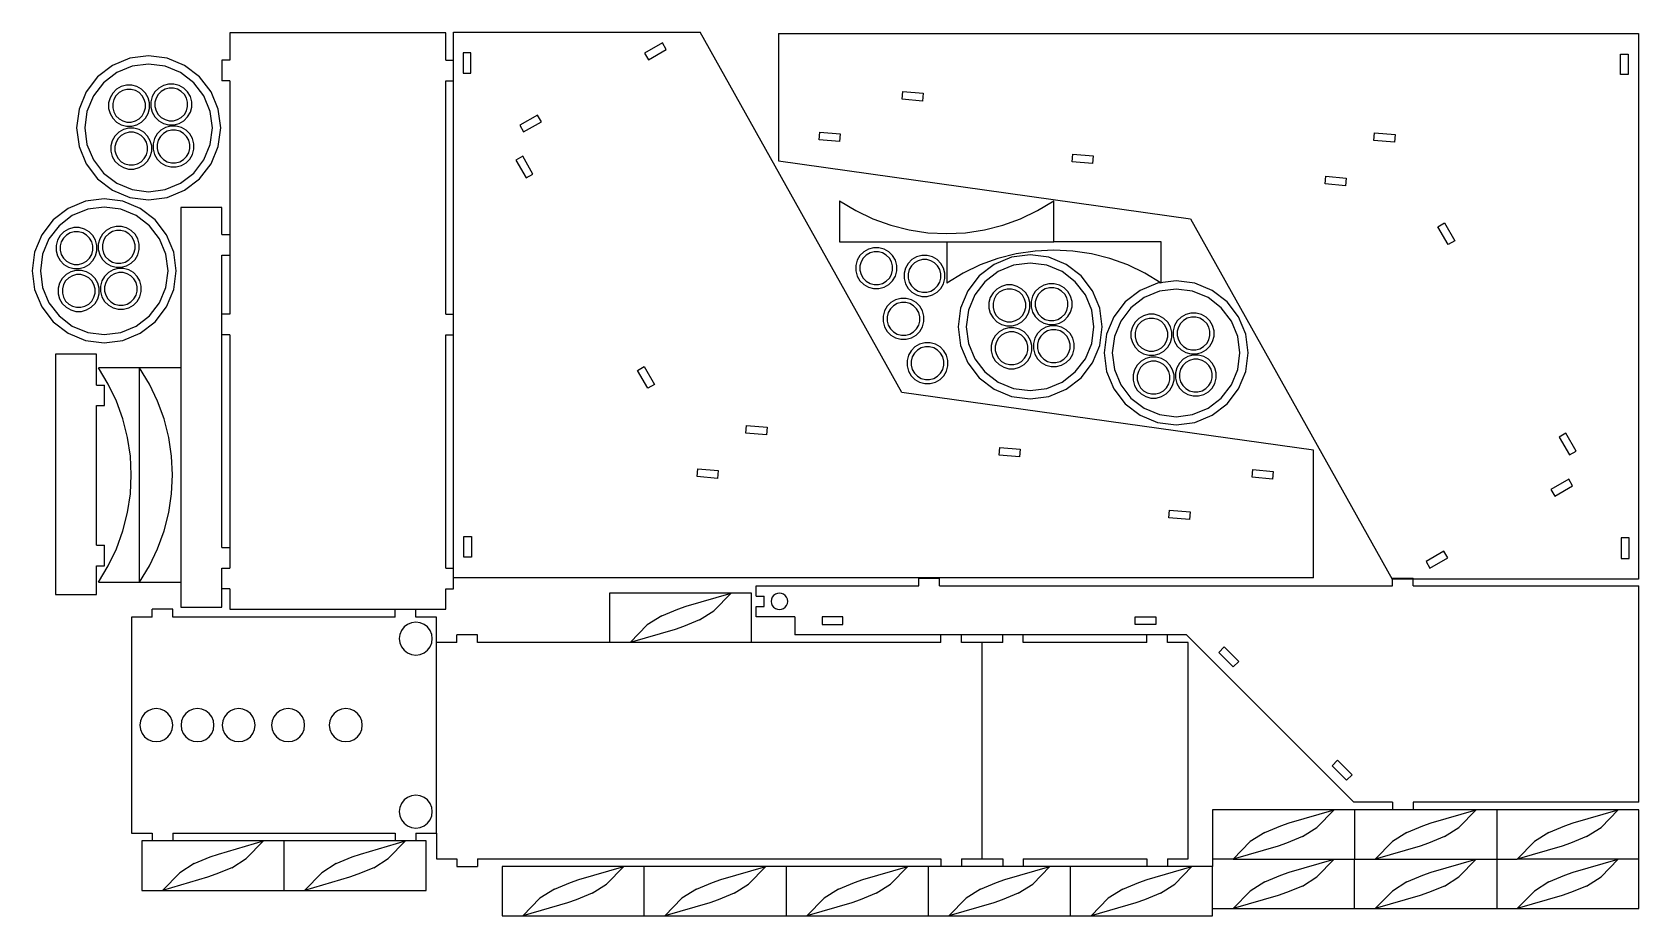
# Model space of a CAD drawing. Header units: inches. Extents: x 3.1 to 42.1, y 1.7 to 23.2.
import ezdxf

# ---------------------------------------------------------------- set-up
doc = ezdxf.new("R2010")
doc.units = ezdxf.units.IN
doc.header["$MEASUREMENT"] = 0
doc.layers.get('0').update_dxf_attribs({"color": 13, "true_color": 0xff5454})

msp = doc.modelspace()

# ---------------------------------------------------------------- linework, layer by layer
for p, q in [((13.18, 23.14, 0.012), (7.93, 23.14, 0.012)), ((7.93, 23.14, 0.012), (7.93, 22.474, 0.012)), ((13.367, 23.158, 0.012), (19.354, 23.158, 0.012)), ((13.367, 22.474, 0.012), (13.367, 23.158, 0.012)), ((24.248, 14.408, 0.012), (19.354, 23.158, 0.012)), ((21.258, 23.126), (42.138, 23.126)), ((21.258, 23.126), (21.258, 20.033)), ((42.138, 23.126), (42.138, 9.876)), ((13.788, 22.658, 0.012), (13.6, 22.658, 0.012)), ((13.6, 22.658, 0.012), (13.6, 22.158, 0.012)), ((13.788, 22.158, 0.012), (13.788, 22.658, 0.012)), ((18.435, 22.895, 0.012), (18.002, 22.645, 0.012)), ((18.002, 22.645, 0.012), (18.096, 22.483, 0.012)), ((18.096, 22.483, 0.012), (18.529, 22.733, 0.012)), ((18.529, 22.733, 0.012), (18.435, 22.895, 0.012)), ((41.7, 22.626), (41.888, 22.626)), ((41.7, 22.126), (41.7, 22.626)), ((41.888, 22.626), (41.888, 22.126)), ((5.087, 22.348), (4.725, 22.07)), ((5.509, 22.522), (5.087, 22.348)), ((5.561, 22.329), (5.187, 22.174)), ((5.962, 22.582), (5.509, 22.522)), ((5.962, 22.382), (5.561, 22.329)), ((6.415, 22.522), (5.962, 22.582)), ((6.363, 22.329), (5.962, 22.382)), ((6.737, 22.174), (6.363, 22.329)), ((6.837, 22.348), (6.415, 22.522)), ((7.2, 22.07), (6.837, 22.348)), ((7.93, 22.474, 0.012), (7.742, 22.474, 0.012)), ((7.742, 22.474, 0.012), (7.742, 21.974, 0.012)), ((13.18, 22.474, 0.012), (13.367, 22.474, 0.012)), ((13.367, 21.974, 0.012), (13.367, 22.474, 0.012)), ((4.725, 22.07), (4.447, 21.707)), ((4.866, 21.928), (4.62, 21.607)), ((5.187, 22.174), (4.866, 21.928)), ((5.422, 21.868), (5.296, 21.834)), ((5.553, 21.868), (5.422, 21.868)), ((5.679, 21.834), (5.553, 21.868)), ((6.322, 21.864), (6.209, 21.799)), ((6.448, 21.898), (6.322, 21.864)), ((6.578, 21.898), (6.448, 21.898)), ((6.704, 21.864), (6.578, 21.898)), ((6.817, 21.799), (6.704, 21.864)), ((7.058, 21.928), (6.737, 22.174)), ((7.304, 21.607), (7.058, 21.928)), ((7.478, 21.707), (7.2, 22.07)), ((7.93, 21.974, 0.012), (7.742, 21.974, 0.012)), ((7.93, 21.974, 0.012), (7.93, 18.24, 0.012)), ((13.18, 21.974, 0.012), (13.367, 21.974, 0.012)), ((13.367, 16.307, 0.012), (13.367, 21.974, 0.012)), ((13.6, 22.158, 0.012), (13.788, 22.158, 0.012)), ((41.888, 22.126), (41.7, 22.126)), ((4.447, 21.707), (4.272, 21.285)), ((4.62, 21.607), (4.465, 21.233)), ((5.026, 21.563), (4.992, 21.437)), ((5.091, 21.676), (5.026, 21.563)), ((5.183, 21.769), (5.091, 21.676)), ((5.118, 21.525), (5.091, 21.424)), ((5.17, 21.615), (5.118, 21.525)), ((5.244, 21.689), (5.17, 21.615)), ((5.296, 21.834), (5.183, 21.769)), ((5.334, 21.741), (5.244, 21.689)), ((5.435, 21.768), (5.334, 21.741)), ((5.54, 21.768), (5.435, 21.768)), ((5.641, 21.741), (5.54, 21.768)), ((5.731, 21.689), (5.641, 21.741)), ((5.792, 21.769), (5.679, 21.834)), ((5.805, 21.615), (5.731, 21.689)), ((5.884, 21.676), (5.792, 21.769)), ((5.857, 21.525), (5.805, 21.615)), ((5.884, 21.424), (5.857, 21.525)), ((5.949, 21.563), (5.884, 21.676)), ((5.983, 21.437), (5.949, 21.563)), ((6.051, 21.593), (6.017, 21.467)), ((6.017, 21.467), (6.017, 21.337)), ((6.116, 21.706), (6.051, 21.593)), ((6.209, 21.799), (6.116, 21.706)), ((6.143, 21.555), (6.116, 21.454)), ((6.196, 21.646), (6.143, 21.555)), ((6.269, 21.719), (6.196, 21.646)), ((6.36, 21.772), (6.269, 21.719)), ((6.461, 21.799), (6.36, 21.772)), ((6.565, 21.799), (6.461, 21.799)), ((6.666, 21.772), (6.565, 21.799)), ((6.756, 21.719), (6.666, 21.772)), ((6.83, 21.646), (6.756, 21.719)), ((6.91, 21.706), (6.817, 21.799)), ((6.883, 21.555), (6.83, 21.646)), ((6.91, 21.454), (6.883, 21.555)), ((6.975, 21.593), (6.91, 21.706)), ((7.009, 21.467), (6.975, 21.593)), ((7.009, 21.337), (7.009, 21.467)), ((7.459, 21.233), (7.304, 21.607)), ((7.653, 21.285), (7.478, 21.707)), ((24.256, 21.528), (24.272, 21.715)), ((24.754, 21.485), (24.256, 21.528)), ((24.272, 21.715), (24.771, 21.672)), ((24.771, 21.672), (24.754, 21.485)), ((4.272, 21.285), (4.212, 20.832)), ((4.465, 21.233), (4.412, 20.832)), ((4.992, 21.437), (4.992, 21.307)), ((4.992, 21.307), (5.026, 21.181)), ((5.026, 21.181), (5.091, 21.068)), ((5.091, 21.424), (5.091, 21.32)), ((5.091, 21.32), (5.118, 21.219)), ((5.091, 21.068), (5.183, 20.975)), ((5.118, 21.219), (5.17, 21.128)), ((5.17, 21.128), (5.244, 21.055)), ((5.731, 21.055), (5.805, 21.128)), ((5.792, 20.975), (5.884, 21.068)), ((5.805, 21.128), (5.857, 21.219)), ((5.857, 21.219), (5.884, 21.32)), ((5.884, 21.32), (5.884, 21.424)), ((5.884, 21.068), (5.949, 21.181)), ((5.949, 21.181), (5.983, 21.307)), ((5.983, 21.307), (5.983, 21.437)), ((6.017, 21.337), (6.051, 21.211)), ((6.051, 21.211), (6.116, 21.098)), ((6.116, 21.454), (6.116, 21.35)), ((6.116, 21.35), (6.143, 21.249)), ((6.116, 21.098), (6.209, 21.005)), ((6.143, 21.249), (6.196, 21.159)), ((6.196, 21.159), (6.269, 21.085)), ((6.269, 21.085), (6.36, 21.033)), ((6.666, 21.033), (6.756, 21.085)), ((6.756, 21.085), (6.83, 21.159)), ((6.817, 21.005), (6.91, 21.098)), ((6.83, 21.159), (6.883, 21.249)), ((6.883, 21.249), (6.91, 21.35)), ((6.91, 21.35), (6.91, 21.454)), ((6.91, 21.098), (6.975, 21.211)), ((6.975, 21.211), (7.009, 21.337)), ((7.512, 20.832), (7.459, 21.233)), ((7.712, 20.832), (7.653, 21.285)), ((15.404, 21.145, 0.012), (14.971, 20.895, 0.012)), ((15.498, 20.983, 0.012), (15.404, 21.145, 0.012)), ((4.212, 20.832), (4.272, 20.379)), ((4.412, 20.832), (4.465, 20.431)), ((5.237, 20.726), (5.144, 20.634)), ((5.183, 20.975), (5.296, 20.91)), ((5.35, 20.791), (5.237, 20.726)), ((5.244, 21.055), (5.334, 21.002)), ((5.296, 20.91), (5.422, 20.876)), ((5.388, 20.699), (5.297, 20.647)), ((5.334, 21.002), (5.435, 20.975)), ((5.476, 20.825), (5.35, 20.791)), ((5.489, 20.726), (5.388, 20.699)), ((5.422, 20.876), (5.553, 20.876)), ((5.435, 20.975), (5.54, 20.975)), ((5.606, 20.825), (5.476, 20.825)), ((5.593, 20.726), (5.489, 20.726)), ((5.54, 20.975), (5.641, 21.002)), ((5.553, 20.876), (5.679, 20.91)), ((5.694, 20.699), (5.593, 20.726)), ((5.732, 20.791), (5.606, 20.825)), ((5.641, 21.002), (5.731, 21.055)), ((5.679, 20.91), (5.792, 20.975)), ((5.784, 20.647), (5.694, 20.699)), ((5.845, 20.726), (5.732, 20.791)), ((5.938, 20.634), (5.845, 20.726)), ((6.169, 20.685), (6.104, 20.572)), ((6.262, 20.777), (6.169, 20.685)), ((6.209, 21.005), (6.322, 20.94)), ((6.323, 20.698), (6.249, 20.624)), ((6.375, 20.842), (6.262, 20.777)), ((6.322, 20.94), (6.448, 20.906)), ((6.413, 20.75), (6.323, 20.698)), ((6.36, 21.033), (6.461, 21.006)), ((6.501, 20.876), (6.375, 20.842)), ((6.514, 20.777), (6.413, 20.75)), ((6.448, 20.906), (6.578, 20.906)), ((6.461, 21.006), (6.565, 21.006)), ((6.631, 20.876), (6.501, 20.876)), ((6.618, 20.777), (6.514, 20.777)), ((6.565, 21.006), (6.666, 21.033)), ((6.578, 20.906), (6.704, 20.94)), ((6.719, 20.75), (6.618, 20.777)), ((6.757, 20.842), (6.631, 20.876)), ((6.704, 20.94), (6.817, 21.005)), ((6.81, 20.698), (6.719, 20.75)), ((6.87, 20.777), (6.757, 20.842)), ((6.883, 20.624), (6.81, 20.698)), ((6.963, 20.685), (6.87, 20.777)), ((7.028, 20.572), (6.963, 20.685)), ((7.459, 20.431), (7.512, 20.832)), ((7.653, 20.379), (7.712, 20.832)), ((14.971, 20.895, 0.012), (15.065, 20.733, 0.012)), ((15.065, 20.733, 0.012), (15.498, 20.983, 0.012)), ((22.239, 20.545), (22.255, 20.732)), ((22.255, 20.732), (22.753, 20.688)), ((22.753, 20.688), (22.737, 20.501)), ((35.712, 20.526), (35.729, 20.713)), ((35.729, 20.713), (36.227, 20.67)), ((4.272, 20.379), (4.447, 19.957)), ((4.465, 20.431), (4.62, 20.057)), ((5.079, 20.521), (5.045, 20.395)), ((5.045, 20.395), (5.045, 20.264)), ((5.144, 20.634), (5.079, 20.521)), ((5.171, 20.483), (5.144, 20.382)), ((5.144, 20.382), (5.144, 20.277)), ((5.224, 20.573), (5.171, 20.483)), ((5.297, 20.647), (5.224, 20.573)), ((5.858, 20.573), (5.784, 20.647)), ((5.91, 20.483), (5.858, 20.573)), ((5.938, 20.382), (5.91, 20.483)), ((6.003, 20.521), (5.938, 20.634)), ((5.938, 20.277), (5.938, 20.382)), ((6.037, 20.395), (6.003, 20.521)), ((6.037, 20.264), (6.037, 20.395)), ((6.104, 20.572), (6.07, 20.446)), ((6.07, 20.446), (6.07, 20.315)), ((6.07, 20.315), (6.104, 20.189)), ((6.197, 20.533), (6.169, 20.433)), ((6.169, 20.433), (6.169, 20.328)), ((6.169, 20.328), (6.197, 20.227)), ((6.249, 20.624), (6.197, 20.533)), ((6.936, 20.533), (6.883, 20.624)), ((6.963, 20.433), (6.936, 20.533)), ((6.936, 20.227), (6.963, 20.328)), ((6.963, 20.328), (6.963, 20.433)), ((7.062, 20.446), (7.028, 20.572)), ((7.028, 20.189), (7.062, 20.315)), ((7.062, 20.315), (7.062, 20.446)), ((7.304, 20.057), (7.459, 20.431)), ((7.478, 19.957), (7.653, 20.379)), ((22.737, 20.501), (22.239, 20.545)), ((36.21, 20.482), (35.712, 20.526)), ((36.227, 20.67), (36.21, 20.482)), ((4.447, 19.957), (4.725, 19.595)), ((4.62, 20.057), (4.866, 19.736)), ((5.045, 20.264), (5.079, 20.138)), ((5.079, 20.138), (5.144, 20.025)), ((5.144, 20.277), (5.171, 20.176)), ((5.144, 20.025), (5.237, 19.933)), ((5.171, 20.176), (5.224, 20.086)), ((5.224, 20.086), (5.297, 20.012)), ((5.237, 19.933), (5.35, 19.868)), ((5.297, 20.012), (5.388, 19.96)), ((5.388, 19.96), (5.489, 19.933)), ((5.489, 19.933), (5.593, 19.933)), ((5.593, 19.933), (5.694, 19.96)), ((5.694, 19.96), (5.784, 20.012)), ((5.732, 19.868), (5.845, 19.933)), ((5.784, 20.012), (5.858, 20.086)), ((5.845, 19.933), (5.938, 20.025)), ((5.858, 20.086), (5.91, 20.176)), ((5.91, 20.176), (5.938, 20.277)), ((5.938, 20.025), (6.003, 20.138)), ((6.003, 20.138), (6.037, 20.264)), ((6.104, 20.189), (6.169, 20.076)), ((6.169, 20.076), (6.262, 19.984)), ((6.197, 20.227), (6.249, 20.137)), ((6.249, 20.137), (6.323, 20.063)), ((6.262, 19.984), (6.375, 19.918)), ((6.323, 20.063), (6.413, 20.011)), ((6.375, 19.918), (6.501, 19.885)), ((6.413, 20.011), (6.514, 19.984)), ((6.514, 19.984), (6.618, 19.984)), ((6.618, 19.984), (6.719, 20.011)), ((6.631, 19.885), (6.757, 19.918)), ((6.719, 20.011), (6.81, 20.063)), ((6.757, 19.918), (6.87, 19.984)), ((6.81, 20.063), (6.883, 20.137)), ((6.87, 19.984), (6.963, 20.076)), ((6.883, 20.137), (6.936, 20.227)), ((6.963, 20.076), (7.028, 20.189)), ((7.058, 19.736), (7.304, 20.057)), ((7.2, 19.595), (7.478, 19.957)), ((15.044, 20.145, 0.012), (14.881, 20.051, 0.012)), ((14.881, 20.051, 0.012), (15.131, 19.618, 0.012)), ((15.294, 19.712, 0.012), (15.044, 20.145, 0.012)), ((21.258, 20.033), (31.258, 18.626)), ((28.382, 20.007), (28.399, 20.195)), ((28.88, 19.964), (28.382, 20.007)), ((28.399, 20.195), (28.897, 20.151)), ((28.897, 20.151), (28.88, 19.964)), ((4.725, 19.595), (5.087, 19.317)), ((4.866, 19.736), (5.187, 19.49)), ((5.35, 19.868), (5.476, 19.834)), ((5.476, 19.834), (5.606, 19.834)), ((5.606, 19.834), (5.732, 19.868)), ((6.501, 19.885), (6.631, 19.885)), ((6.737, 19.49), (7.058, 19.736)), ((6.837, 19.317), (7.2, 19.595)), ((15.131, 19.618, 0.012), (15.294, 19.712, 0.012)), ((34.525, 19.47), (34.542, 19.657)), ((34.542, 19.657), (35.04, 19.613)), ((35.04, 19.613), (35.023, 19.426)), ((5.087, 19.317), (5.509, 19.142)), ((5.187, 19.49), (5.561, 19.335)), ((5.509, 19.142), (5.962, 19.082)), ((5.561, 19.335), (5.962, 19.282)), ((5.962, 19.282), (6.363, 19.335)), ((5.962, 19.082), (6.415, 19.142)), ((6.363, 19.335), (6.737, 19.49)), ((6.415, 19.142), (6.837, 19.317)), ((35.023, 19.426), (34.525, 19.47)), ((4.009, 18.876), (3.647, 18.598)), ((4.431, 19.051), (4.009, 18.876)), ((4.483, 18.858), (4.109, 18.703)), ((4.884, 19.111), (4.431, 19.051)), ((4.884, 18.911), (4.483, 18.858)), ((5.337, 19.051), (4.884, 19.111)), ((5.285, 18.858), (4.884, 18.911)), ((5.659, 18.703), (5.285, 18.858)), ((5.759, 18.876), (5.337, 19.051)), ((6.121, 18.598), (5.759, 18.876)), ((6.742, 18.9, 0.012), (6.742, 15.003, 0.012)), ((7.742, 18.9, 0.012), (6.742, 18.9, 0.012)), ((7.742, 18.24, 0.012), (7.742, 18.9, 0.012)), ((22.74, 19.064, 0.012), (22.74, 18.064, 0.012)), ((22.74, 19.064, 0.012), (23.132, 18.825, 0.012)), ((23.132, 18.825, 0.012), (23.547, 18.626, 0.012)), ((27.132, 18.626, 0.012), (27.547, 18.825, 0.012)), ((27.547, 18.825, 0.012), (27.94, 19.064, 0.012)), ((27.94, 18.064, 0.012), (27.94, 19.064, 0.012)), ((3.647, 18.598), (3.368, 18.236)), ((3.788, 18.457), (3.542, 18.136)), ((4.109, 18.703), (3.788, 18.457)), ((4.019, 18.376), (3.906, 18.311)), ((4.145, 18.41), (4.019, 18.376)), ((4.276, 18.41), (4.145, 18.41)), ((4.402, 18.376), (4.276, 18.41)), ((4.515, 18.311), (4.402, 18.376)), ((4.932, 18.341), (4.839, 18.249)), ((5.045, 18.406), (4.932, 18.341)), ((5.171, 18.44), (5.045, 18.406)), ((5.184, 18.341), (5.083, 18.314)), ((5.301, 18.44), (5.171, 18.44)), ((5.288, 18.341), (5.184, 18.341)), ((5.389, 18.314), (5.288, 18.341)), ((5.427, 18.406), (5.301, 18.44)), ((5.54, 18.341), (5.427, 18.406)), ((5.633, 18.249), (5.54, 18.341)), ((5.98, 18.457), (5.659, 18.703)), ((6.226, 18.136), (5.98, 18.457)), ((6.4, 18.236), (6.121, 18.598)), ((23.547, 18.626, 0.012), (23.979, 18.469, 0.012)), ((23.979, 18.469, 0.012), (24.425, 18.356, 0.012)), ((24.425, 18.356, 0.012), (24.88, 18.287, 0.012)), ((25.799, 18.287, 0.012), (26.254, 18.356, 0.012)), ((26.254, 18.356, 0.012), (26.7, 18.469, 0.012)), ((26.7, 18.469, 0.012), (27.132, 18.626, 0.012)), ((31.258, 18.626), (36.151, 9.876)), ((37.261, 18.432), (37.424, 18.526)), ((37.511, 17.999), (37.261, 18.432)), ((37.424, 18.526), (37.674, 18.093)), ((3.368, 18.236), (3.194, 17.813)), ((3.542, 18.136), (3.387, 17.762)), ((3.749, 18.105), (3.715, 17.979)), ((3.715, 17.979), (3.715, 17.849)), ((3.814, 18.218), (3.749, 18.105)), ((3.906, 18.311), (3.814, 18.218)), ((3.841, 18.067), (3.814, 17.966)), ((3.814, 17.966), (3.814, 17.862)), ((3.893, 18.157), (3.841, 18.067)), ((3.967, 18.231), (3.893, 18.157)), ((4.058, 18.284), (3.967, 18.231)), ((4.158, 18.311), (4.058, 18.284)), ((4.263, 18.311), (4.158, 18.311)), ((4.364, 18.284), (4.263, 18.311)), ((4.454, 18.231), (4.364, 18.284)), ((4.528, 18.157), (4.454, 18.231)), ((4.607, 18.218), (4.515, 18.311)), ((4.58, 18.067), (4.528, 18.157)), ((4.607, 17.966), (4.58, 18.067)), ((4.673, 18.105), (4.607, 18.218)), ((4.607, 17.862), (4.607, 17.966)), ((4.706, 17.979), (4.673, 18.105)), ((4.706, 17.849), (4.706, 17.979)), ((4.774, 18.136), (4.74, 18.009)), ((4.74, 18.009), (4.74, 17.879)), ((4.839, 18.249), (4.774, 18.136)), ((4.867, 18.097), (4.84, 17.996)), ((4.84, 17.996), (4.84, 17.892)), ((4.919, 18.188), (4.867, 18.097)), ((4.993, 18.262), (4.919, 18.188)), ((5.083, 18.314), (4.993, 18.262)), ((5.48, 18.262), (5.389, 18.314)), ((5.553, 18.188), (5.48, 18.262)), ((5.606, 18.097), (5.553, 18.188)), ((5.633, 17.996), (5.606, 18.097)), ((5.698, 18.136), (5.633, 18.249)), ((5.633, 17.892), (5.633, 17.996)), ((5.732, 18.009), (5.698, 18.136)), ((5.732, 17.879), (5.732, 18.009)), ((6.381, 17.762), (6.226, 18.136)), ((6.574, 17.813), (6.4, 18.236)), ((7.742, 18.24, 0.012), (7.93, 18.24, 0.012)), ((7.93, 18.24, 0.012), (7.93, 17.74, 0.012)), ((22.74, 18.064, 0.012), (25.343, 18.064, 0.012)), ((24.88, 18.287, 0.012), (25.34, 18.264, 0.012)), ((25.34, 18.264, 0.012), (25.799, 18.287, 0.012)), ((25.343, 18.064, 0.012), (27.94, 18.064, 0.012)), ((25.343, 18.064, 0.012), (25.343, 17.064, 0.012)), ((30.543, 18.064, 0.012), (27.94, 18.064, 0.012)), ((30.543, 17.064, 0.012), (30.543, 18.064, 0.012)), ((37.674, 18.093), (37.511, 17.999)), ((3.194, 17.813), (3.134, 17.361)), ((3.387, 17.762), (3.334, 17.361)), ((3.715, 17.849), (3.749, 17.723)), ((3.749, 17.723), (3.814, 17.61)), ((3.814, 17.862), (3.841, 17.761)), ((3.814, 17.61), (3.906, 17.517)), ((3.841, 17.761), (3.893, 17.67)), ((3.893, 17.67), (3.967, 17.597)), ((3.967, 17.597), (4.058, 17.544)), ((4.364, 17.544), (4.454, 17.597)), ((4.454, 17.597), (4.528, 17.67)), ((4.515, 17.517), (4.607, 17.61)), ((4.528, 17.67), (4.58, 17.761)), ((4.58, 17.761), (4.607, 17.862)), ((4.607, 17.61), (4.673, 17.723)), ((4.673, 17.723), (4.706, 17.849)), ((4.74, 17.879), (4.774, 17.753)), ((4.774, 17.753), (4.839, 17.64)), ((4.839, 17.64), (4.932, 17.548)), ((4.84, 17.892), (4.867, 17.791)), ((4.867, 17.791), (4.919, 17.701)), ((4.919, 17.701), (4.993, 17.627)), ((4.993, 17.627), (5.083, 17.575)), ((5.083, 17.575), (5.184, 17.548)), ((5.288, 17.548), (5.389, 17.575)), ((5.389, 17.575), (5.48, 17.627)), ((5.48, 17.627), (5.553, 17.701)), ((5.54, 17.548), (5.633, 17.64)), ((5.553, 17.701), (5.606, 17.791)), ((5.606, 17.791), (5.633, 17.892)), ((5.633, 17.64), (5.698, 17.753)), ((5.698, 17.753), (5.732, 17.879)), ((6.434, 17.361), (6.381, 17.762)), ((6.634, 17.361), (6.574, 17.813)), ((7.742, 17.74, 0.012), (7.93, 17.74, 0.012)), ((7.742, 16.307, 0.012), (7.742, 17.74, 0.012)), ((7.93, 17.74, 0.012), (7.93, 16.307, 0.012)), ((23.168, 17.618), (23.134, 17.492)), ((23.233, 17.731), (23.168, 17.618)), ((23.325, 17.823), (23.233, 17.731)), ((23.26, 17.58), (23.233, 17.479)), ((23.312, 17.67), (23.26, 17.58)), ((23.386, 17.744), (23.312, 17.67)), ((23.438, 17.889), (23.325, 17.823)), ((23.477, 17.796), (23.386, 17.744)), ((23.564, 17.922), (23.438, 17.889)), ((23.577, 17.823), (23.477, 17.796)), ((23.695, 17.922), (23.564, 17.922)), ((23.682, 17.823), (23.577, 17.823)), ((23.783, 17.796), (23.682, 17.823)), ((23.821, 17.889), (23.695, 17.922)), ((23.873, 17.744), (23.783, 17.796)), ((23.934, 17.823), (23.821, 17.889)), ((23.947, 17.67), (23.873, 17.744)), ((24.026, 17.731), (23.934, 17.823)), ((23.999, 17.58), (23.947, 17.67)), ((24.026, 17.479), (23.999, 17.58)), ((24.092, 17.618), (24.026, 17.731)), ((24.125, 17.492), (24.092, 17.618)), ((24.496, 17.634), (24.404, 17.541)), ((24.609, 17.699), (24.496, 17.634)), ((24.647, 17.607), (24.557, 17.554)), ((24.735, 17.733), (24.609, 17.699)), ((24.748, 17.634), (24.647, 17.607)), ((24.866, 17.733), (24.735, 17.733)), ((24.853, 17.634), (24.748, 17.634)), ((24.954, 17.607), (24.853, 17.634)), ((24.992, 17.699), (24.866, 17.733)), ((25.044, 17.554), (24.954, 17.607)), ((25.105, 17.634), (24.992, 17.699)), ((25.197, 17.541), (25.105, 17.634)), ((26.583, 17.66, 0.012), (26.15, 17.503, 0.012)), ((26.912, 17.692), (26.49, 17.517)), ((27.029, 17.773, 0.012), (26.583, 17.66, 0.012)), ((27.365, 17.751), (26.912, 17.692)), ((27.483, 17.841, 0.012), (27.029, 17.773, 0.012)), ((27.817, 17.692), (27.365, 17.751)), ((27.943, 17.864, 0.012), (27.483, 17.841, 0.012)), ((28.24, 17.517), (27.817, 17.692)), ((28.402, 17.841, 0.012), (27.943, 17.864, 0.012)), ((28.857, 17.773, 0.012), (28.402, 17.841, 0.012)), ((29.303, 17.66, 0.012), (28.857, 17.773, 0.012)), ((29.735, 17.503, 0.012), (29.303, 17.66, 0.012)), ((3.134, 17.361), (3.194, 16.908)), ((3.334, 17.361), (3.387, 16.959)), ((3.867, 17.176), (3.802, 17.063)), ((3.96, 17.268), (3.867, 17.176)), ((3.906, 17.517), (4.019, 17.452)), ((4.021, 17.189), (3.947, 17.115)), ((4.073, 17.333), (3.96, 17.268)), ((4.019, 17.452), (4.145, 17.418)), ((4.111, 17.241), (4.021, 17.189)), ((4.058, 17.544), (4.158, 17.517)), ((4.199, 17.367), (4.073, 17.333)), ((4.212, 17.268), (4.111, 17.241)), ((4.145, 17.418), (4.276, 17.418)), ((4.158, 17.517), (4.263, 17.517)), ((4.329, 17.367), (4.199, 17.367)), ((4.316, 17.268), (4.212, 17.268)), ((4.263, 17.517), (4.364, 17.544)), ((4.276, 17.418), (4.402, 17.452)), ((4.417, 17.241), (4.316, 17.268)), ((4.455, 17.333), (4.329, 17.367)), ((4.402, 17.452), (4.515, 17.517)), ((4.508, 17.189), (4.417, 17.241)), ((4.568, 17.268), (4.455, 17.333)), ((4.581, 17.115), (4.508, 17.189)), ((4.661, 17.176), (4.568, 17.268)), ((4.726, 17.063), (4.661, 17.176)), ((4.893, 17.227), (4.827, 17.114)), ((4.985, 17.319), (4.893, 17.227)), ((4.972, 17.166), (4.92, 17.076)), ((4.932, 17.548), (5.045, 17.482)), ((5.046, 17.24), (4.972, 17.166)), ((5.098, 17.384), (4.985, 17.319)), ((5.045, 17.482), (5.171, 17.448)), ((5.136, 17.292), (5.046, 17.24)), ((5.224, 17.418), (5.098, 17.384)), ((5.237, 17.319), (5.136, 17.292)), ((5.171, 17.448), (5.301, 17.448)), ((5.184, 17.548), (5.288, 17.548)), ((5.355, 17.418), (5.224, 17.418)), ((5.341, 17.319), (5.237, 17.319)), ((5.301, 17.448), (5.427, 17.482)), ((5.442, 17.292), (5.341, 17.319)), ((5.481, 17.384), (5.355, 17.418)), ((5.427, 17.482), (5.54, 17.548)), ((5.533, 17.24), (5.442, 17.292)), ((5.594, 17.319), (5.481, 17.384)), ((5.607, 17.166), (5.533, 17.24)), ((5.686, 17.227), (5.594, 17.319)), ((5.659, 17.076), (5.607, 17.166)), ((5.751, 17.114), (5.686, 17.227)), ((6.381, 16.959), (6.434, 17.361)), ((6.574, 16.908), (6.634, 17.361)), ((23.134, 17.492), (23.134, 17.361)), ((23.134, 17.361), (23.168, 17.235)), ((23.168, 17.235), (23.233, 17.122)), ((23.233, 17.479), (23.233, 17.374)), ((23.233, 17.374), (23.26, 17.274)), ((23.26, 17.274), (23.312, 17.183)), ((23.312, 17.183), (23.386, 17.109)), ((23.873, 17.109), (23.947, 17.183)), ((23.947, 17.183), (23.999, 17.274)), ((23.999, 17.274), (24.026, 17.374)), ((24.026, 17.374), (24.026, 17.479)), ((24.026, 17.122), (24.092, 17.235)), ((24.092, 17.235), (24.125, 17.361)), ((24.125, 17.361), (24.125, 17.492)), ((24.339, 17.428), (24.305, 17.302)), ((24.305, 17.302), (24.305, 17.172)), ((24.305, 17.172), (24.339, 17.046)), ((24.404, 17.541), (24.339, 17.428)), ((24.431, 17.39), (24.404, 17.289)), ((24.404, 17.289), (24.404, 17.185)), ((24.404, 17.185), (24.431, 17.084)), ((24.483, 17.48), (24.431, 17.39)), ((24.557, 17.554), (24.483, 17.48)), ((25.118, 17.48), (25.044, 17.554)), ((25.17, 17.39), (25.118, 17.48)), ((25.197, 17.289), (25.17, 17.39)), ((25.17, 17.084), (25.197, 17.185)), ((25.262, 17.428), (25.197, 17.541)), ((25.197, 17.185), (25.197, 17.289)), ((25.296, 17.302), (25.262, 17.428)), ((25.262, 17.046), (25.296, 17.172)), ((25.296, 17.172), (25.296, 17.302)), ((25.736, 17.304, 0.012), (25.343, 17.064, 0.012)), ((26.15, 17.503, 0.012), (25.736, 17.304, 0.012)), ((26.127, 17.239), (25.849, 16.876)), ((26.49, 17.517), (26.127, 17.239)), ((26.59, 17.344), (26.268, 17.097)), ((26.963, 17.498), (26.59, 17.344)), ((27.365, 17.551), (26.963, 17.498)), ((27.766, 17.498), (27.365, 17.551)), ((28.14, 17.344), (27.766, 17.498)), ((28.461, 17.097), (28.14, 17.344)), ((28.602, 17.239), (28.24, 17.517)), ((28.88, 16.876), (28.602, 17.239)), ((30.15, 17.304, 0.012), (29.735, 17.503, 0.012)), ((30.543, 17.064, 0.012), (30.15, 17.304, 0.012)), ((3.194, 16.908), (3.368, 16.486)), ((3.387, 16.959), (3.542, 16.586)), ((3.802, 17.063), (3.768, 16.937)), ((3.768, 16.937), (3.768, 16.806)), ((3.768, 16.806), (3.802, 16.68)), ((3.895, 17.025), (3.868, 16.924)), ((3.868, 16.924), (3.868, 16.819)), ((3.868, 16.819), (3.895, 16.718)), ((3.947, 17.115), (3.895, 17.025)), ((4.634, 17.025), (4.581, 17.115)), ((4.661, 16.924), (4.634, 17.025)), ((4.634, 16.718), (4.661, 16.819)), ((4.661, 16.819), (4.661, 16.924)), ((4.76, 16.937), (4.726, 17.063)), ((4.726, 16.68), (4.76, 16.806)), ((4.76, 16.806), (4.76, 16.937)), ((4.827, 17.114), (4.794, 16.988)), ((4.794, 16.988), (4.794, 16.857)), ((4.794, 16.857), (4.827, 16.731)), ((4.92, 17.076), (4.893, 16.975)), ((4.893, 16.975), (4.893, 16.87)), ((4.893, 16.87), (4.92, 16.769)), ((5.686, 16.975), (5.659, 17.076)), ((5.659, 16.769), (5.686, 16.87)), ((5.686, 16.87), (5.686, 16.975)), ((5.785, 16.988), (5.751, 17.114)), ((5.751, 16.731), (5.785, 16.857)), ((5.785, 16.857), (5.785, 16.988)), ((6.226, 16.586), (6.381, 16.959)), ((6.4, 16.486), (6.574, 16.908)), ((23.233, 17.122), (23.325, 17.03)), ((23.325, 17.03), (23.438, 16.965)), ((23.386, 17.109), (23.477, 17.057)), ((23.438, 16.965), (23.564, 16.931)), ((23.477, 17.057), (23.577, 17.03)), ((23.564, 16.931), (23.695, 16.931)), ((23.577, 17.03), (23.682, 17.03)), ((23.682, 17.03), (23.783, 17.057)), ((23.695, 16.931), (23.821, 16.965)), ((23.783, 17.057), (23.873, 17.109)), ((23.821, 16.965), (23.934, 17.03)), ((23.934, 17.03), (24.026, 17.122)), ((24.339, 17.046), (24.404, 16.933)), ((24.404, 16.933), (24.496, 16.84)), ((24.431, 17.084), (24.483, 16.993)), ((24.483, 16.993), (24.557, 16.92)), ((24.496, 16.84), (24.609, 16.775)), ((24.557, 16.92), (24.647, 16.867)), ((24.609, 16.775), (24.735, 16.741)), ((24.647, 16.867), (24.748, 16.84)), ((24.748, 16.84), (24.853, 16.84)), ((24.853, 16.84), (24.954, 16.867)), ((24.866, 16.741), (24.992, 16.775)), ((24.954, 16.867), (25.044, 16.92)), ((24.992, 16.775), (25.105, 16.84)), ((25.044, 16.92), (25.118, 16.993)), ((25.105, 16.84), (25.197, 16.933)), ((25.118, 16.993), (25.17, 17.084)), ((25.197, 16.933), (25.262, 17.046)), ((25.849, 16.876), (25.674, 16.454)), ((26.022, 16.776), (25.867, 16.402)), ((26.268, 17.097), (26.022, 16.776)), ((26.463, 16.827), (26.398, 16.714)), ((26.555, 16.919), (26.463, 16.827)), ((26.616, 16.84), (26.542, 16.766)), ((26.668, 16.984), (26.555, 16.919)), ((26.707, 16.892), (26.616, 16.84)), ((26.794, 17.018), (26.668, 16.984)), ((26.807, 16.919), (26.707, 16.892)), ((26.925, 17.018), (26.794, 17.018)), ((26.912, 16.919), (26.807, 16.919)), ((27.013, 16.892), (26.912, 16.919)), ((27.051, 16.984), (26.925, 17.018)), ((27.103, 16.84), (27.013, 16.892)), ((27.164, 16.919), (27.051, 16.984)), ((27.177, 16.766), (27.103, 16.84)), ((27.256, 16.827), (27.164, 16.919)), ((27.322, 16.714), (27.256, 16.827)), ((27.489, 16.857), (27.423, 16.744)), ((27.581, 16.949), (27.489, 16.857)), ((27.568, 16.796), (27.516, 16.706)), ((27.642, 16.87), (27.568, 16.796)), ((27.694, 17.014), (27.581, 16.949)), ((27.732, 16.922), (27.642, 16.87)), ((27.82, 17.048), (27.694, 17.014)), ((27.833, 16.949), (27.732, 16.922)), ((27.95, 17.048), (27.82, 17.048)), ((27.937, 16.949), (27.833, 16.949)), ((28.038, 16.922), (27.937, 16.949)), ((28.077, 17.014), (27.95, 17.048)), ((28.129, 16.87), (28.038, 16.922)), ((28.19, 16.949), (28.077, 17.014)), ((28.203, 16.796), (28.129, 16.87)), ((28.282, 16.857), (28.19, 16.949)), ((28.255, 16.706), (28.203, 16.796)), ((28.347, 16.744), (28.282, 16.857)), ((28.707, 16.776), (28.461, 17.097)), ((28.862, 16.402), (28.707, 16.776)), ((29.055, 16.454), (28.88, 16.876)), ((30.034, 16.883), (29.671, 16.605)), ((30.456, 17.058), (30.034, 16.883)), ((30.507, 16.864), (30.134, 16.71)), ((30.909, 17.117), (30.456, 17.058)), ((30.909, 16.917), (30.507, 16.864)), ((31.362, 17.058), (30.909, 17.117)), ((31.31, 16.864), (30.909, 16.917)), ((31.684, 16.71), (31.31, 16.864)), ((31.784, 16.883), (31.362, 17.058)), ((32.146, 16.605), (31.784, 16.883)), ((3.368, 16.486), (3.647, 16.123)), ((3.542, 16.586), (3.788, 16.265)), ((3.802, 16.68), (3.867, 16.567)), ((3.867, 16.567), (3.96, 16.475)), ((3.895, 16.718), (3.947, 16.628)), ((3.947, 16.628), (4.021, 16.554)), ((3.96, 16.475), (4.073, 16.41)), ((4.021, 16.554), (4.111, 16.502)), ((4.073, 16.41), (4.199, 16.376)), ((4.111, 16.502), (4.212, 16.475)), ((4.212, 16.475), (4.316, 16.475)), ((4.316, 16.475), (4.417, 16.502)), ((4.329, 16.376), (4.455, 16.41)), ((4.417, 16.502), (4.508, 16.554)), ((4.455, 16.41), (4.568, 16.475)), ((4.508, 16.554), (4.581, 16.628)), ((4.568, 16.475), (4.661, 16.567)), ((4.581, 16.628), (4.634, 16.718)), ((4.661, 16.567), (4.726, 16.68)), ((4.827, 16.731), (4.893, 16.618)), ((4.893, 16.618), (4.985, 16.526)), ((4.92, 16.769), (4.972, 16.679)), ((4.972, 16.679), (5.046, 16.605)), ((4.985, 16.526), (5.098, 16.46)), ((5.046, 16.605), (5.136, 16.553)), ((5.098, 16.46), (5.224, 16.427)), ((5.136, 16.553), (5.237, 16.526)), ((5.224, 16.427), (5.355, 16.427)), ((5.237, 16.526), (5.341, 16.526)), ((5.341, 16.526), (5.442, 16.553)), ((5.355, 16.427), (5.481, 16.46)), ((5.442, 16.553), (5.533, 16.605)), ((5.481, 16.46), (5.594, 16.526)), ((5.533, 16.605), (5.607, 16.679)), ((5.594, 16.526), (5.686, 16.618)), ((5.607, 16.679), (5.659, 16.769)), ((5.686, 16.618), (5.751, 16.731)), ((5.98, 16.265), (6.226, 16.586)), ((6.121, 16.123), (6.4, 16.486)), ((23.829, 16.386), (23.795, 16.26)), ((23.894, 16.499), (23.829, 16.386)), ((23.986, 16.591), (23.894, 16.499)), ((23.973, 16.438), (23.921, 16.347)), ((24.047, 16.512), (23.973, 16.438)), ((24.099, 16.656), (23.986, 16.591)), ((24.138, 16.564), (24.047, 16.512)), ((24.226, 16.69), (24.099, 16.656)), ((24.239, 16.591), (24.138, 16.564)), ((24.356, 16.69), (24.226, 16.69)), ((24.343, 16.591), (24.239, 16.591)), ((24.444, 16.564), (24.343, 16.591)), ((24.482, 16.656), (24.356, 16.69)), ((24.534, 16.512), (24.444, 16.564)), ((24.595, 16.591), (24.482, 16.656)), ((24.608, 16.438), (24.534, 16.512)), ((24.687, 16.499), (24.595, 16.591)), ((24.66, 16.347), (24.608, 16.438)), ((24.753, 16.386), (24.687, 16.499)), ((24.735, 16.741), (24.866, 16.741)), ((24.787, 16.26), (24.753, 16.386)), ((25.674, 16.454), (25.615, 16.001)), ((25.867, 16.402), (25.815, 16.001)), ((26.398, 16.714), (26.364, 16.588)), ((26.364, 16.588), (26.364, 16.457)), ((26.364, 16.457), (26.398, 16.331)), ((26.49, 16.675), (26.463, 16.574)), ((26.463, 16.574), (26.463, 16.47)), ((26.463, 16.47), (26.49, 16.369)), ((26.542, 16.766), (26.49, 16.675)), ((27.229, 16.675), (27.177, 16.766)), ((27.256, 16.574), (27.229, 16.675)), ((27.229, 16.369), (27.256, 16.47)), ((27.256, 16.47), (27.256, 16.574)), ((27.355, 16.588), (27.322, 16.714)), ((27.322, 16.331), (27.355, 16.457)), ((27.355, 16.457), (27.355, 16.588)), ((27.423, 16.744), (27.389, 16.618)), ((27.389, 16.618), (27.389, 16.487)), ((27.389, 16.487), (27.423, 16.361)), ((27.516, 16.706), (27.489, 16.605)), ((27.489, 16.605), (27.489, 16.5)), ((27.489, 16.5), (27.516, 16.399)), ((27.516, 16.399), (27.568, 16.309)), ((28.203, 16.309), (28.255, 16.399)), ((28.282, 16.605), (28.255, 16.706)), ((28.255, 16.399), (28.282, 16.5)), ((28.282, 16.5), (28.282, 16.605)), ((28.381, 16.618), (28.347, 16.744)), ((28.347, 16.361), (28.381, 16.487)), ((28.381, 16.487), (28.381, 16.618)), ((28.915, 16.001), (28.862, 16.402)), ((29.115, 16.001), (29.055, 16.454)), ((29.671, 16.605), (29.393, 16.242)), ((29.813, 16.463), (29.566, 16.142)), ((30.134, 16.71), (29.813, 16.463)), ((32.005, 16.463), (31.684, 16.71)), ((32.251, 16.142), (32.005, 16.463)), ((32.424, 16.242), (32.146, 16.605)), ((3.647, 16.123), (4.009, 15.845)), ((3.788, 16.265), (4.109, 16.018)), ((4.109, 16.018), (4.483, 15.863)), ((4.199, 16.376), (4.329, 16.376)), ((5.285, 15.863), (5.659, 16.018)), ((5.659, 16.018), (5.98, 16.265)), ((5.759, 15.845), (6.121, 16.123)), ((7.93, 16.307, 0.012), (7.742, 16.307, 0.012)), ((7.742, 15.807, 0.012), (7.742, 16.307, 0.012)), ((13.18, 16.307, 0.012), (13.367, 16.307, 0.012)), ((13.367, 15.807, 0.012), (13.367, 16.307, 0.012)), ((23.795, 16.26), (23.795, 16.129)), ((23.795, 16.129), (23.829, 16.003)), ((23.829, 16.003), (23.894, 15.89)), ((23.921, 16.347), (23.894, 16.247)), ((23.894, 16.247), (23.894, 16.142)), ((23.894, 16.142), (23.921, 16.041)), ((23.921, 16.041), (23.973, 15.951)), ((24.608, 15.951), (24.66, 16.041)), ((24.687, 16.247), (24.66, 16.347)), ((24.66, 16.041), (24.687, 16.142)), ((24.687, 16.142), (24.687, 16.247)), ((24.687, 15.89), (24.753, 16.003)), ((24.753, 16.003), (24.787, 16.129)), ((24.787, 16.129), (24.787, 16.26)), ((25.615, 16.001), (25.674, 15.548)), ((25.815, 16.001), (25.867, 15.6)), ((26.398, 16.331), (26.463, 16.218)), ((26.463, 16.218), (26.555, 16.126)), ((26.49, 16.369), (26.542, 16.279)), ((26.542, 16.279), (26.616, 16.205)), ((26.555, 16.126), (26.668, 16.06)), ((26.616, 16.205), (26.707, 16.153)), ((26.668, 16.06), (26.794, 16.027)), ((26.707, 16.153), (26.807, 16.126)), ((26.794, 16.027), (26.925, 16.027)), ((26.807, 16.126), (26.912, 16.126)), ((26.912, 16.126), (27.013, 16.153)), ((26.925, 16.027), (27.051, 16.06)), ((27.013, 16.153), (27.103, 16.205)), ((27.051, 16.06), (27.164, 16.126)), ((27.103, 16.205), (27.177, 16.279)), ((27.164, 16.126), (27.256, 16.218)), ((27.177, 16.279), (27.229, 16.369)), ((27.256, 16.218), (27.322, 16.331)), ((27.423, 16.361), (27.489, 16.248)), ((27.489, 16.248), (27.581, 16.156)), ((27.568, 16.309), (27.642, 16.235)), ((27.581, 16.156), (27.694, 16.091)), ((27.642, 16.235), (27.732, 16.183)), ((27.694, 16.091), (27.82, 16.057)), ((27.732, 16.183), (27.833, 16.156)), ((27.873, 16.026), (27.747, 15.993)), ((27.82, 16.057), (27.95, 16.057)), ((27.833, 16.156), (27.937, 16.156)), ((28.004, 16.026), (27.873, 16.026)), ((27.937, 16.156), (28.038, 16.183)), ((27.95, 16.057), (28.077, 16.091)), ((28.13, 15.993), (28.004, 16.026)), ((28.038, 16.183), (28.129, 16.235)), ((28.077, 16.091), (28.19, 16.156)), ((28.129, 16.235), (28.203, 16.309)), ((28.19, 16.156), (28.282, 16.248)), ((28.282, 16.248), (28.347, 16.361)), ((28.862, 15.6), (28.915, 16.001)), ((29.055, 15.548), (29.115, 16.001)), ((29.393, 16.242), (29.218, 15.82)), ((29.566, 16.142), (29.411, 15.768)), ((29.846, 16.001), (29.813, 15.875)), ((29.912, 16.114), (29.846, 16.001)), ((30.004, 16.206), (29.912, 16.114)), ((29.991, 16.053), (29.939, 15.962)), ((30.065, 16.127), (29.991, 16.053)), ((30.117, 16.271), (30.004, 16.206)), ((30.155, 16.179), (30.065, 16.127)), ((30.243, 16.305), (30.117, 16.271)), ((30.256, 16.206), (30.155, 16.179)), ((30.374, 16.305), (30.243, 16.305)), ((30.361, 16.206), (30.256, 16.206)), ((30.461, 16.179), (30.361, 16.206)), ((30.5, 16.271), (30.374, 16.305)), ((30.552, 16.127), (30.461, 16.179)), ((30.613, 16.206), (30.5, 16.271)), ((30.626, 16.053), (30.552, 16.127)), ((30.705, 16.114), (30.613, 16.206)), ((30.678, 15.962), (30.626, 16.053)), ((30.77, 16.001), (30.705, 16.114)), ((30.804, 15.875), (30.77, 16.001)), ((30.872, 16.031), (30.838, 15.905)), ((30.937, 16.144), (30.872, 16.031)), ((31.029, 16.236), (30.937, 16.144)), ((31.017, 16.083), (30.964, 15.993)), ((31.09, 16.157), (31.017, 16.083)), ((31.143, 16.301), (31.029, 16.236)), ((31.181, 16.209), (31.09, 16.157)), ((31.269, 16.335), (31.143, 16.301)), ((31.282, 16.236), (31.181, 16.209)), ((31.399, 16.335), (31.269, 16.335)), ((31.386, 16.236), (31.282, 16.236)), ((31.487, 16.209), (31.386, 16.236)), ((31.525, 16.301), (31.399, 16.335)), ((31.577, 16.157), (31.487, 16.209)), ((31.638, 16.236), (31.525, 16.301)), ((31.651, 16.083), (31.577, 16.157)), ((31.731, 16.144), (31.638, 16.236)), ((31.703, 15.993), (31.651, 16.083)), ((31.796, 16.031), (31.731, 16.144)), ((31.83, 15.905), (31.796, 16.031)), ((32.406, 15.768), (32.251, 16.142)), ((32.599, 15.82), (32.424, 16.242)), ((4.009, 15.845), (4.431, 15.67)), ((4.431, 15.67), (4.884, 15.611)), ((4.483, 15.863), (4.884, 15.811)), ((4.884, 15.811), (5.285, 15.863)), ((4.884, 15.611), (5.337, 15.67)), ((5.337, 15.67), (5.759, 15.845)), ((7.742, 10.64, 0.012), (7.742, 15.807, 0.012)), ((7.93, 15.807, 0.012), (7.742, 15.807, 0.012)), ((7.93, 15.807, 0.012), (7.93, 10.64, 0.012)), ((13.18, 15.807, 0.012), (13.367, 15.807, 0.012)), ((13.367, 10.14, 0.012), (13.367, 15.807, 0.012)), ((23.894, 15.89), (23.986, 15.798)), ((23.973, 15.951), (24.047, 15.877)), ((23.986, 15.798), (24.099, 15.732)), ((24.047, 15.877), (24.138, 15.825)), ((24.099, 15.732), (24.226, 15.699)), ((24.138, 15.825), (24.239, 15.798)), ((24.226, 15.699), (24.356, 15.699)), ((24.239, 15.798), (24.343, 15.798)), ((24.343, 15.798), (24.444, 15.825)), ((24.356, 15.699), (24.482, 15.732)), ((24.444, 15.825), (24.534, 15.877)), ((24.482, 15.732), (24.595, 15.798)), ((24.534, 15.877), (24.608, 15.951)), ((24.595, 15.798), (24.687, 15.89)), ((24.807, 15.614), (24.681, 15.58)), ((24.938, 15.614), (24.807, 15.614)), ((25.064, 15.58), (24.938, 15.614)), ((26.451, 15.671), (26.417, 15.545)), ((26.517, 15.784), (26.451, 15.671)), ((26.609, 15.877), (26.517, 15.784)), ((26.544, 15.633), (26.517, 15.532)), ((26.596, 15.723), (26.544, 15.633)), ((26.67, 15.797), (26.596, 15.723)), ((26.722, 15.942), (26.609, 15.877)), ((26.76, 15.849), (26.67, 15.797)), ((26.848, 15.976), (26.722, 15.942)), ((26.861, 15.876), (26.76, 15.849)), ((26.978, 15.976), (26.848, 15.976)), ((26.965, 15.876), (26.861, 15.876)), ((27.066, 15.849), (26.965, 15.876)), ((27.105, 15.942), (26.978, 15.976)), ((27.157, 15.797), (27.066, 15.849)), ((27.218, 15.877), (27.105, 15.942)), ((27.231, 15.723), (27.157, 15.797)), ((27.31, 15.784), (27.218, 15.877)), ((27.283, 15.633), (27.231, 15.723)), ((27.31, 15.532), (27.283, 15.633)), ((27.375, 15.671), (27.31, 15.784)), ((27.409, 15.545), (27.375, 15.671)), ((27.476, 15.722), (27.443, 15.596)), ((27.542, 15.835), (27.476, 15.722)), ((27.634, 15.927), (27.542, 15.835)), ((27.569, 15.684), (27.542, 15.583)), ((27.621, 15.774), (27.569, 15.684)), ((27.695, 15.848), (27.621, 15.774)), ((27.747, 15.993), (27.634, 15.927)), ((27.785, 15.9), (27.695, 15.848)), ((27.886, 15.927), (27.785, 15.9)), ((27.991, 15.927), (27.886, 15.927)), ((28.091, 15.9), (27.991, 15.927)), ((28.182, 15.848), (28.091, 15.9)), ((28.243, 15.927), (28.13, 15.993)), ((28.256, 15.774), (28.182, 15.848)), ((28.335, 15.835), (28.243, 15.927)), ((28.308, 15.684), (28.256, 15.774)), ((28.335, 15.583), (28.308, 15.684)), ((28.4, 15.722), (28.335, 15.835)), ((28.434, 15.596), (28.4, 15.722)), ((29.218, 15.82), (29.159, 15.367)), ((29.411, 15.768), (29.359, 15.367)), ((29.813, 15.875), (29.813, 15.744)), ((29.813, 15.744), (29.846, 15.618)), ((29.846, 15.618), (29.912, 15.505)), ((29.939, 15.962), (29.912, 15.862)), ((29.912, 15.862), (29.912, 15.757)), ((29.912, 15.757), (29.939, 15.656)), ((29.939, 15.656), (29.991, 15.566)), ((30.626, 15.566), (30.678, 15.656)), ((30.705, 15.862), (30.678, 15.962)), ((30.678, 15.656), (30.705, 15.757)), ((30.705, 15.757), (30.705, 15.862)), ((30.705, 15.505), (30.77, 15.618)), ((30.77, 15.618), (30.804, 15.744)), ((30.804, 15.744), (30.804, 15.875)), ((30.838, 15.905), (30.838, 15.774)), ((30.838, 15.774), (30.872, 15.648)), ((30.872, 15.648), (30.937, 15.535)), ((30.964, 15.993), (30.937, 15.892)), ((30.937, 15.892), (30.937, 15.787)), ((30.937, 15.787), (30.964, 15.686)), ((30.964, 15.686), (31.017, 15.596)), ((31.651, 15.596), (31.703, 15.686)), ((31.73, 15.892), (31.703, 15.993)), ((31.703, 15.686), (31.73, 15.787)), ((31.73, 15.787), (31.73, 15.892)), ((31.731, 15.535), (31.796, 15.648)), ((31.796, 15.648), (31.83, 15.774)), ((31.83, 15.774), (31.83, 15.905)), ((32.459, 15.367), (32.406, 15.768)), ((32.659, 15.367), (32.599, 15.82)), ((3.699, 15.338, 0.012), (3.699, 9.497, 0.012)), ((4.699, 15.338, 0.012), (3.699, 15.338, 0.012)), ((4.699, 14.588, 0.012), (4.699, 15.338, 0.012)), ((24.411, 15.309), (24.377, 15.183)), ((24.476, 15.422), (24.411, 15.309)), ((24.568, 15.515), (24.476, 15.422)), ((24.503, 15.271), (24.476, 15.17)), ((24.555, 15.361), (24.503, 15.271)), ((24.629, 15.435), (24.555, 15.361)), ((24.681, 15.58), (24.568, 15.515)), ((24.72, 15.487), (24.629, 15.435)), ((24.821, 15.514), (24.72, 15.487)), ((24.925, 15.514), (24.821, 15.514)), ((25.026, 15.487), (24.925, 15.514)), ((25.116, 15.435), (25.026, 15.487)), ((25.177, 15.515), (25.064, 15.58)), ((25.19, 15.361), (25.116, 15.435)), ((25.269, 15.422), (25.177, 15.515)), ((25.242, 15.271), (25.19, 15.361)), ((25.269, 15.17), (25.242, 15.271)), ((25.335, 15.309), (25.269, 15.422)), ((25.368, 15.183), (25.335, 15.309)), ((25.674, 15.548), (25.849, 15.126)), ((25.867, 15.6), (26.022, 15.226)), ((26.022, 15.226), (26.268, 14.905)), ((26.417, 15.545), (26.417, 15.415)), ((26.417, 15.415), (26.451, 15.288)), ((26.451, 15.288), (26.517, 15.175)), ((26.517, 15.532), (26.517, 15.428)), ((26.517, 15.428), (26.544, 15.327)), ((26.544, 15.327), (26.596, 15.236)), ((26.596, 15.236), (26.67, 15.162)), ((27.157, 15.162), (27.231, 15.236)), ((27.231, 15.236), (27.283, 15.327)), ((27.283, 15.327), (27.31, 15.428)), ((27.31, 15.428), (27.31, 15.532)), ((27.31, 15.175), (27.375, 15.288)), ((27.375, 15.288), (27.409, 15.415)), ((27.409, 15.415), (27.409, 15.545)), ((27.443, 15.596), (27.443, 15.465)), ((27.443, 15.465), (27.476, 15.339)), ((27.476, 15.339), (27.542, 15.226)), ((27.542, 15.583), (27.542, 15.478)), ((27.542, 15.478), (27.569, 15.378)), ((27.542, 15.226), (27.634, 15.134)), ((27.569, 15.378), (27.621, 15.287)), ((27.621, 15.287), (27.695, 15.213)), ((28.182, 15.213), (28.256, 15.287)), ((28.243, 15.134), (28.335, 15.226)), ((28.256, 15.287), (28.308, 15.378)), ((28.308, 15.378), (28.335, 15.478)), ((28.335, 15.478), (28.335, 15.583)), ((28.335, 15.226), (28.4, 15.339)), ((28.4, 15.339), (28.434, 15.465)), ((28.434, 15.465), (28.434, 15.596)), ((28.461, 14.905), (28.707, 15.226)), ((28.707, 15.226), (28.862, 15.6)), ((28.88, 15.126), (29.055, 15.548)), ((29.159, 15.367), (29.218, 14.914)), ((29.359, 15.367), (29.411, 14.966)), ((29.912, 15.505), (30.004, 15.413)), ((29.991, 15.566), (30.065, 15.492)), ((30.004, 15.413), (30.117, 15.347)), ((30.171, 15.229), (30.057, 15.164)), ((30.065, 15.492), (30.155, 15.44)), ((30.117, 15.347), (30.243, 15.314)), ((30.155, 15.44), (30.256, 15.413)), ((30.297, 15.263), (30.171, 15.229)), ((30.243, 15.314), (30.374, 15.314)), ((30.256, 15.413), (30.361, 15.413)), ((30.427, 15.263), (30.297, 15.263)), ((30.361, 15.413), (30.461, 15.44)), ((30.374, 15.314), (30.5, 15.347)), ((30.553, 15.229), (30.427, 15.263)), ((30.461, 15.44), (30.552, 15.492)), ((30.5, 15.347), (30.613, 15.413)), ((30.552, 15.492), (30.626, 15.566)), ((30.666, 15.164), (30.553, 15.229)), ((30.613, 15.413), (30.705, 15.505)), ((30.937, 15.535), (31.029, 15.443)), ((31.083, 15.214), (30.99, 15.122)), ((31.017, 15.596), (31.09, 15.522)), ((31.029, 15.443), (31.143, 15.378)), ((31.196, 15.28), (31.083, 15.214)), ((31.09, 15.522), (31.181, 15.47)), ((31.143, 15.378), (31.269, 15.344)), ((31.181, 15.47), (31.282, 15.443)), ((31.322, 15.313), (31.196, 15.28)), ((31.335, 15.214), (31.234, 15.187)), ((31.269, 15.344), (31.399, 15.344)), ((31.282, 15.443), (31.386, 15.443)), ((31.452, 15.313), (31.322, 15.313)), ((31.439, 15.214), (31.335, 15.214)), ((31.386, 15.443), (31.487, 15.47)), ((31.399, 15.344), (31.525, 15.378)), ((31.54, 15.187), (31.439, 15.214)), ((31.578, 15.28), (31.452, 15.313)), ((31.487, 15.47), (31.577, 15.522)), ((31.525, 15.378), (31.638, 15.443)), ((31.577, 15.522), (31.651, 15.596)), ((31.691, 15.214), (31.578, 15.28)), ((31.638, 15.443), (31.731, 15.535)), ((31.784, 15.122), (31.691, 15.214)), ((32.406, 14.966), (32.459, 15.367)), ((32.599, 14.914), (32.659, 15.367)), ((5.742, 15.003, 0.012), (4.742, 15.003, 0.012)), ((4.982, 14.61, 0.012), (4.742, 15.003, 0.012)), ((6.742, 15.003, 0.012), (5.742, 15.003, 0.012)), ((5.982, 14.61, 0.012), (5.742, 15.003, 0.012)), ((5.742, 9.803, 0.012), (5.742, 15.003, 0.012)), ((6.742, 15.003, 0.012), (6.742, 9.803, 0.012)), ((17.831, 14.942, 0.012), (17.994, 15.036, 0.012)), ((18.081, 14.509, 0.012), (17.831, 14.942, 0.012)), ((17.994, 15.036, 0.012), (18.244, 14.603, 0.012)), ((24.377, 15.183), (24.377, 15.053)), ((24.377, 15.053), (24.411, 14.926)), ((24.411, 14.926), (24.476, 14.813)), ((24.476, 15.17), (24.476, 15.066)), ((24.476, 15.066), (24.503, 14.965)), ((24.503, 14.965), (24.555, 14.874)), ((24.555, 14.874), (24.629, 14.8)), ((25.116, 14.8), (25.19, 14.874)), ((25.19, 14.874), (25.242, 14.965)), ((25.242, 14.965), (25.269, 15.066)), ((25.269, 15.066), (25.269, 15.17)), ((25.269, 14.813), (25.335, 14.926)), ((25.335, 14.926), (25.368, 15.053)), ((25.368, 15.053), (25.368, 15.183)), ((25.849, 15.126), (26.127, 14.764)), ((26.268, 14.905), (26.59, 14.659)), ((26.517, 15.175), (26.609, 15.083)), ((26.609, 15.083), (26.722, 15.018)), ((26.67, 15.162), (26.76, 15.11)), ((26.722, 15.018), (26.848, 14.984)), ((26.76, 15.11), (26.861, 15.083)), ((26.848, 14.984), (26.978, 14.984)), ((26.861, 15.083), (26.965, 15.083)), ((26.965, 15.083), (27.066, 15.11)), ((26.978, 14.984), (27.105, 15.018)), ((27.066, 15.11), (27.157, 15.162)), ((27.105, 15.018), (27.218, 15.083)), ((27.218, 15.083), (27.31, 15.175)), ((27.634, 15.134), (27.747, 15.069)), ((27.695, 15.213), (27.785, 15.161)), ((27.747, 15.069), (27.873, 15.035)), ((27.785, 15.161), (27.886, 15.134)), ((27.873, 15.035), (28.004, 15.035)), ((27.886, 15.134), (27.991, 15.134)), ((27.991, 15.134), (28.091, 15.161)), ((28.004, 15.035), (28.13, 15.069)), ((28.091, 15.161), (28.182, 15.213)), ((28.13, 15.069), (28.243, 15.134)), ((28.14, 14.659), (28.461, 14.905)), ((28.602, 14.764), (28.88, 15.126)), ((29.218, 14.914), (29.393, 14.492)), ((29.411, 14.966), (29.566, 14.592)), ((29.9, 14.958), (29.866, 14.832)), ((29.866, 14.832), (29.866, 14.702)), ((29.965, 15.071), (29.9, 14.958)), ((30.057, 15.164), (29.965, 15.071)), ((29.992, 14.92), (29.965, 14.819)), ((30.045, 15.01), (29.992, 14.92)), ((30.118, 15.084), (30.045, 15.01)), ((30.209, 15.136), (30.118, 15.084)), ((30.31, 15.163), (30.209, 15.136)), ((30.414, 15.163), (30.31, 15.163)), ((30.515, 15.136), (30.414, 15.163)), ((30.605, 15.084), (30.515, 15.136)), ((30.679, 15.01), (30.605, 15.084)), ((30.759, 15.071), (30.666, 15.164)), ((30.731, 14.92), (30.679, 15.01)), ((30.758, 14.819), (30.731, 14.92)), ((30.824, 14.958), (30.759, 15.071)), ((30.858, 14.832), (30.824, 14.958)), ((30.858, 14.702), (30.858, 14.832)), ((30.925, 15.009), (30.891, 14.883)), ((30.891, 14.883), (30.891, 14.753)), ((30.99, 15.122), (30.925, 15.009)), ((31.017, 14.971), (30.99, 14.87)), ((30.99, 14.87), (30.99, 14.766)), ((31.07, 15.061), (31.017, 14.971)), ((31.143, 15.135), (31.07, 15.061)), ((31.234, 15.187), (31.143, 15.135)), ((31.631, 15.135), (31.54, 15.187)), ((31.704, 15.061), (31.631, 15.135)), ((31.757, 14.971), (31.704, 15.061)), ((31.784, 14.87), (31.757, 14.971)), ((31.849, 15.009), (31.784, 15.122)), ((31.784, 14.766), (31.784, 14.87)), ((31.883, 14.883), (31.849, 15.009)), ((31.883, 14.753), (31.883, 14.883)), ((32.251, 14.592), (32.406, 14.966)), ((32.424, 14.492), (32.599, 14.914)), ((4.699, 14.588, 0.012), (4.887, 14.588, 0.012)), ((4.887, 14.088, 0.012), (4.887, 14.588, 0.012)), ((5.181, 14.196, 0.012), (4.982, 14.61, 0.012)), ((6.181, 14.196, 0.012), (5.982, 14.61, 0.012)), ((18.244, 14.603, 0.012), (18.081, 14.509, 0.012)), ((24.476, 14.813), (24.568, 14.721)), ((24.568, 14.721), (24.681, 14.656)), ((24.629, 14.8), (24.72, 14.748)), ((24.681, 14.656), (24.807, 14.622)), ((24.72, 14.748), (24.821, 14.721)), ((24.807, 14.622), (24.938, 14.622)), ((24.821, 14.721), (24.925, 14.721)), ((24.925, 14.721), (25.026, 14.748)), ((24.938, 14.622), (25.064, 14.656)), ((25.026, 14.748), (25.116, 14.8)), ((25.064, 14.656), (25.177, 14.721)), ((25.177, 14.721), (25.269, 14.813)), ((26.127, 14.764), (26.49, 14.486)), ((26.49, 14.486), (26.912, 14.311)), ((26.59, 14.659), (26.963, 14.504)), ((26.963, 14.504), (27.365, 14.451)), ((27.365, 14.451), (27.766, 14.504)), ((27.766, 14.504), (28.14, 14.659)), ((27.817, 14.311), (28.24, 14.486)), ((28.24, 14.486), (28.602, 14.764)), ((29.393, 14.492), (29.671, 14.13)), ((29.566, 14.592), (29.813, 14.271)), ((29.866, 14.702), (29.9, 14.576)), ((29.9, 14.576), (29.965, 14.463)), ((29.965, 14.819), (29.965, 14.715)), ((29.965, 14.715), (29.992, 14.614)), ((29.965, 14.463), (30.057, 14.37)), ((29.992, 14.614), (30.045, 14.523)), ((30.045, 14.523), (30.118, 14.45)), ((30.118, 14.45), (30.209, 14.397)), ((30.515, 14.397), (30.605, 14.45)), ((30.605, 14.45), (30.679, 14.523)), ((30.666, 14.37), (30.759, 14.463)), ((30.679, 14.523), (30.731, 14.614)), ((30.731, 14.614), (30.758, 14.715)), ((30.758, 14.715), (30.758, 14.819)), ((30.759, 14.463), (30.824, 14.576)), ((30.824, 14.576), (30.858, 14.702)), ((30.891, 14.753), (30.925, 14.626)), ((30.925, 14.626), (30.99, 14.513)), ((30.99, 14.766), (31.017, 14.665)), ((30.99, 14.513), (31.083, 14.421)), ((31.017, 14.665), (31.07, 14.574)), ((31.07, 14.574), (31.143, 14.5)), ((31.143, 14.5), (31.234, 14.448)), ((31.234, 14.448), (31.335, 14.421)), ((31.439, 14.421), (31.54, 14.448)), ((31.54, 14.448), (31.631, 14.5)), ((31.631, 14.5), (31.704, 14.574)), ((31.691, 14.421), (31.784, 14.513)), ((31.704, 14.574), (31.757, 14.665)), ((31.757, 14.665), (31.784, 14.766)), ((31.784, 14.513), (31.849, 14.626)), ((31.849, 14.626), (31.883, 14.753)), ((32.005, 14.271), (32.251, 14.592)), ((32.146, 14.13), (32.424, 14.492)), ((4.699, 10.697, 0.012), (4.699, 14.088, 0.012)), ((4.699, 14.088, 0.012), (4.887, 14.088, 0.012)), ((5.338, 13.763, 0.012), (5.181, 14.196, 0.012)), ((6.338, 13.763, 0.012), (6.181, 14.196, 0.012)), ((34.248, 13.002, 0.012), (24.248, 14.408, 0.012)), ((26.912, 14.311), (27.365, 14.251)), ((27.365, 14.251), (27.817, 14.311)), ((29.671, 14.13), (30.034, 13.852)), ((29.813, 14.271), (30.134, 14.025)), ((30.057, 14.37), (30.171, 14.305)), ((30.171, 14.305), (30.297, 14.271)), ((30.209, 14.397), (30.31, 14.37)), ((30.297, 14.271), (30.427, 14.271)), ((30.31, 14.37), (30.414, 14.37)), ((30.414, 14.37), (30.515, 14.397)), ((30.427, 14.271), (30.553, 14.305)), ((30.553, 14.305), (30.666, 14.37)), ((31.083, 14.421), (31.196, 14.356)), ((31.196, 14.356), (31.322, 14.322)), ((31.322, 14.322), (31.452, 14.322)), ((31.335, 14.421), (31.439, 14.421)), ((31.452, 14.322), (31.578, 14.356)), ((31.578, 14.356), (31.691, 14.421)), ((31.684, 14.025), (32.005, 14.271)), ((31.784, 13.852), (32.146, 14.13)), ((5.451, 13.317, 0.012), (5.338, 13.763, 0.012)), ((6.451, 13.317, 0.012), (6.338, 13.763, 0.012)), ((30.034, 13.852), (30.456, 13.677)), ((30.134, 14.025), (30.507, 13.87)), ((30.456, 13.677), (30.909, 13.617)), ((30.507, 13.87), (30.909, 13.817)), ((30.909, 13.817), (31.31, 13.87)), ((30.909, 13.617), (31.362, 13.677)), ((31.31, 13.87), (31.684, 14.025)), ((31.362, 13.677), (31.784, 13.852)), ((5.519, 12.863, 0.012), (5.451, 13.317, 0.012)), ((6.519, 12.863, 0.012), (6.451, 13.317, 0.012)), ((20.465, 13.421, 0.012), (20.482, 13.608, 0.012)), ((20.964, 13.377, 0.012), (20.465, 13.421, 0.012)), ((20.482, 13.608, 0.012), (20.98, 13.565, 0.012)), ((20.98, 13.565, 0.012), (20.964, 13.377, 0.012)), ((40.374, 13.416), (40.211, 13.322)), ((40.211, 13.322), (40.461, 12.889)), ((40.624, 12.983), (40.374, 13.416)), ((26.609, 12.884, 0.012), (26.625, 13.071, 0.012)), ((27.107, 12.84, 0.012), (26.609, 12.884, 0.012)), ((26.625, 13.071, 0.012), (27.123, 13.027, 0.012)), ((27.123, 13.027, 0.012), (27.107, 12.84, 0.012)), ((34.248, 9.908, 0.012), (34.248, 13.002, 0.012)), ((40.461, 12.889), (40.624, 12.983)), ((5.542, 12.403, 0.012), (5.519, 12.863, 0.012)), ((6.542, 12.403, 0.012), (6.519, 12.863, 0.012)), ((19.278, 12.365, 0.012), (19.295, 12.552, 0.012)), ((19.295, 12.552, 0.012), (19.793, 12.509, 0.012)), ((19.793, 12.509, 0.012), (19.776, 12.321, 0.012)), ((32.752, 12.346, 0.012), (32.768, 12.533, 0.012)), ((32.768, 12.533, 0.012), (33.266, 12.49, 0.012)), ((33.266, 12.49, 0.012), (33.25, 12.303, 0.012)), ((5.519, 11.944, 0.012), (5.542, 12.403, 0.012)), ((6.519, 11.944, 0.012), (6.542, 12.403, 0.012)), ((19.776, 12.321, 0.012), (19.278, 12.365, 0.012)), ((33.25, 12.303, 0.012), (32.752, 12.346, 0.012)), ((40.441, 12.302), (40.008, 12.052)), ((40.102, 11.889), (40.535, 12.139)), ((40.535, 12.139), (40.441, 12.302)), ((5.451, 11.489, 0.012), (5.519, 11.944, 0.012)), ((6.451, 11.489, 0.012), (6.519, 11.944, 0.012)), ((40.008, 12.052), (40.102, 11.889)), ((5.338, 11.043, 0.012), (5.451, 11.489, 0.012)), ((6.338, 11.043, 0.012), (6.451, 11.489, 0.012)), ((30.735, 11.363, 0.012), (30.751, 11.55, 0.012)), ((31.233, 11.319, 0.012), (30.735, 11.363, 0.012)), ((30.751, 11.55, 0.012), (31.249, 11.506, 0.012)), ((31.249, 11.506, 0.012), (31.233, 11.319, 0.012)), ((5.181, 10.611, 0.012), (5.338, 11.043, 0.012)), ((6.181, 10.611, 0.012), (6.338, 11.043, 0.012)), ((4.699, 10.697, 0.012), (4.887, 10.697, 0.012)), ((4.887, 10.197, 0.012), (4.887, 10.697, 0.012)), ((4.982, 10.196, 0.012), (5.181, 10.611, 0.012)), ((5.982, 10.196, 0.012), (6.181, 10.611, 0.012)), ((7.742, 10.64, 0.012), (7.93, 10.64, 0.012)), ((7.93, 10.64, 0.012), (7.93, 10.14, 0.012)), ((13.617, 10.408, 0.012), (13.617, 10.908, 0.012)), ((13.617, 10.908, 0.012), (13.805, 10.908, 0.012)), ((13.805, 10.908, 0.012), (13.805, 10.408, 0.012)), ((37.41, 10.552), (36.977, 10.302)), ((37.504, 10.389), (37.41, 10.552)), ((41.717, 10.876), (41.717, 10.376)), ((41.905, 10.876), (41.717, 10.876)), ((41.905, 10.376), (41.905, 10.876)), ((4.699, 9.497, 0.012), (4.699, 10.197, 0.012)), ((4.699, 10.197, 0.012), (4.887, 10.197, 0.012)), ((4.742, 9.803, 0.012), (4.982, 10.196, 0.012)), ((5.742, 9.803, 0.012), (5.982, 10.196, 0.012)), ((13.805, 10.408, 0.012), (13.617, 10.408, 0.012)), ((36.977, 10.302), (37.071, 10.139)), ((37.071, 10.139), (37.504, 10.389)), ((41.717, 10.376), (41.905, 10.376)), ((4.742, 9.803, 0.012), (5.742, 9.803, 0.012)), ((5.742, 9.803, 0.012), (6.742, 9.803, 0.012)), ((6.742, 9.803, 0.012), (6.742, 9.19, 0.012)), ((7.742, 10.14, 0.012), (7.93, 10.14, 0.012)), ((7.742, 9.64, 0.012), (7.742, 10.14, 0.012)), ((13.18, 10.14, 0.012), (13.367, 10.14, 0.012)), ((34.248, 9.908, 0.012), (13.367, 9.908, 0.012)), ((24.664, 9.708, 0.012), (24.664, 9.896, 0.012)), ((24.664, 9.896, 0.012), (25.164, 9.896, 0.012)), ((25.164, 9.708, 0.012), (25.164, 9.896, 0.012)), ((42.138, 9.876), (36.151, 9.876)), ((36.164, 9.708, 0.012), (36.164, 9.896, 0.012)), ((36.164, 9.896, 0.012), (36.664, 9.896, 0.012)), ((36.664, 9.708, 0.012), (36.664, 9.896, 0.012)), ((3.699, 9.497, 0.012), (4.699, 9.497, 0.012)), ((7.742, 9.19, 0.012), (7.742, 9.64, 0.012)), ((7.93, 9.64, 0.012), (7.742, 9.64, 0.012)), ((7.93, 9.64, 0.012), (7.93, 9.14, 0.012)), ((13.18, 9.64, 0.012), (13.367, 9.64, 0.012)), ((20.103, 9.533, 0.012), (17.153, 9.533, 0.012)), ((17.153, 9.533, 0.012), (17.153, 8.333, 0.012)), ((19.013, 9.215, 0.012), (20.103, 9.533, 0.012)), ((19.686, 9.105, 0.012), (20.103, 9.533, 0.012)), ((20.602, 9.533, 0.012), (20.103, 9.533, 0.012)), ((20.602, 8.333, 0.012), (20.602, 9.533, 0.012)), ((20.716, 9.458, 0.012), (20.716, 9.708, 0.012)), ((20.716, 9.708, 0.012), (24.664, 9.708, 0.012)), ((20.716, 9.458, 0.012), (20.904, 9.458, 0.012)), ((20.904, 9.208, 0.012), (20.904, 9.458, 0.012)), ((21.085, 9.385, 0.012), (21.079, 9.333, 0.012)), ((21.105, 9.433, 0.012), (21.085, 9.385, 0.012)), ((21.137, 9.475, 0.012), (21.105, 9.433, 0.012)), ((21.179, 9.506, 0.012), (21.137, 9.475, 0.012)), ((21.227, 9.526, 0.012), (21.179, 9.506, 0.012)), ((21.279, 9.533, 0.012), (21.227, 9.526, 0.012)), ((21.33, 9.526, 0.012), (21.279, 9.533, 0.012)), ((21.379, 9.506, 0.012), (21.33, 9.526, 0.012)), ((21.42, 9.475, 0.012), (21.379, 9.506, 0.012)), ((21.452, 9.433, 0.012), (21.42, 9.475, 0.012)), ((21.472, 9.385, 0.012), (21.452, 9.433, 0.012)), ((21.479, 9.333, 0.012), (21.472, 9.385, 0.012)), ((25.164, 9.708, 0.012), (36.164, 9.708, 0.012)), ((36.664, 9.708, 0.012), (42.144, 9.708, 0.012)), ((42.144, 4.458, 0.012), (42.144, 9.708, 0.012)), ((6.549, 9.14, 0.012), (6.049, 9.14, 0.012)), ((6.049, 8.953, 0.012), (6.049, 9.14, 0.012)), ((6.549, 8.953, 0.012), (6.549, 9.14, 0.012)), ((6.742, 9.19, 0.012), (7.742, 9.19, 0.012)), ((7.93, 9.14, 0.012), (11.949, 9.14, 0.012)), ((11.949, 9.14, 0.012), (12.449, 9.14, 0.012)), ((11.949, 8.953, 0.012), (11.949, 9.14, 0.012)), ((12.449, 9.14, 0.012), (13.18, 9.14, 0.012)), ((12.449, 8.953, 0.012), (12.449, 9.14, 0.012)), ((18.421, 8.984, 0.012), (18.07, 8.76, 0.012)), ((18.421, 8.984, 0.012), (18.809, 9.143, 0.012)), ((18.809, 9.143, 0.012), (19.013, 9.215, 0.012)), ((19.335, 8.882, 0.012), (19.686, 9.105, 0.012)), ((20.716, 8.958, 0.012), (20.716, 9.208, 0.012)), ((20.716, 9.208, 0.012), (20.904, 9.208, 0.012)), ((21.079, 9.333, 0.012), (21.085, 9.281, 0.012)), ((21.085, 9.281, 0.012), (21.105, 9.233, 0.012)), ((21.105, 9.233, 0.012), (21.137, 9.192, 0.012)), ((21.137, 9.192, 0.012), (21.179, 9.16, 0.012)), ((21.179, 9.16, 0.012), (21.227, 9.14, 0.012)), ((21.227, 9.14, 0.012), (21.279, 9.133, 0.012)), ((21.279, 9.133, 0.012), (21.33, 9.14, 0.012)), ((21.33, 9.14, 0.012), (21.379, 9.16, 0.012)), ((21.379, 9.16, 0.012), (21.42, 9.192, 0.012)), ((21.42, 9.192, 0.012), (21.452, 9.233, 0.012)), ((21.452, 9.233, 0.012), (21.472, 9.281, 0.012)), ((21.472, 9.281, 0.012), (21.479, 9.333, 0.012)), ((5.549, 8.953, 0.012), (5.549, 3.703, 0.012)), ((6.049, 8.953, 0.012), (5.549, 8.953, 0.012)), ((11.949, 8.953, 0.012), (6.549, 8.953, 0.012)), ((12.102, 8.628, 0.012), (12.062, 8.531, 0.012)), ((12.166, 8.711, 0.012), (12.102, 8.628, 0.012)), ((12.249, 8.774, 0.012), (12.166, 8.711, 0.012)), ((12.345, 8.814, 0.012), (12.249, 8.774, 0.012)), ((12.449, 8.828, 0.012), (12.345, 8.814, 0.012)), ((12.949, 8.953, 0.012), (12.449, 8.953, 0.012)), ((12.552, 8.814, 0.012), (12.449, 8.828, 0.012)), ((12.649, 8.774, 0.012), (12.552, 8.814, 0.012)), ((12.732, 8.711, 0.012), (12.649, 8.774, 0.012)), ((12.795, 8.628, 0.012), (12.732, 8.711, 0.012)), ((12.835, 8.531, 0.012), (12.795, 8.628, 0.012)), ((12.949, 8.333, 0.012), (12.949, 8.953, 0.012)), ((18.07, 8.76, 0.012), (17.652, 8.333, 0.012)), ((18.743, 8.651, 0.012), (17.652, 8.333, 0.012)), ((18.947, 8.722, 0.012), (18.743, 8.651, 0.012)), ((19.335, 8.882, 0.012), (18.947, 8.722, 0.012)), ((21.654, 8.958, 0.012), (20.716, 8.958, 0.012)), ((21.654, 8.958, 0.012), (21.654, 8.52, 0.012)), ((22.814, 8.958, 0.012), (22.314, 8.958, 0.012)), ((22.314, 8.958, 0.012), (22.314, 8.77, 0.012)), ((22.314, 8.77, 0.012), (22.814, 8.77, 0.012)), ((22.814, 8.77, 0.012), (22.814, 8.958, 0.012)), ((29.914, 8.958, 0.012), (30.414, 8.958, 0.012)), ((29.914, 8.77, 0.012), (29.914, 8.958, 0.012)), ((30.414, 8.77, 0.012), (29.914, 8.77, 0.012)), ((30.414, 8.958, 0.012), (30.414, 8.77, 0.012)), ((12.062, 8.531, 0.012), (12.049, 8.428, 0.012)), ((12.049, 8.428, 0.012), (12.062, 8.324, 0.012)), ((12.062, 8.324, 0.012), (12.102, 8.228, 0.012)), ((12.102, 8.228, 0.012), (12.166, 8.145, 0.012)), ((12.732, 8.145, 0.012), (12.795, 8.228, 0.012)), ((12.795, 8.228, 0.012), (12.835, 8.324, 0.012)), ((12.849, 8.428, 0.012), (12.835, 8.531, 0.012)), ((12.835, 8.324, 0.012), (12.849, 8.428, 0.012)), ((13.449, 8.333, 0.012), (12.949, 8.333, 0.012)), ((12.949, 3.703, 0.012), (12.949, 8.333, 0.012)), ((13.949, 8.52, 0.012), (13.449, 8.52, 0.012)), ((13.449, 8.333, 0.012), (13.449, 8.52, 0.012)), ((13.949, 8.333, 0.012), (13.949, 8.52, 0.012)), ((17.153, 8.333, 0.012), (13.949, 8.333, 0.012)), ((17.652, 8.333, 0.012), (17.153, 8.333, 0.012)), ((20.602, 8.333, 0.012), (17.652, 8.333, 0.012)), ((25.199, 8.333, 0.012), (20.602, 8.333, 0.012)), ((25.199, 8.52, 0.012), (21.654, 8.52, 0.012)), ((25.199, 8.333, 0.012), (25.199, 8.52, 0.012)), ((25.699, 8.52, 0.012), (25.199, 8.52, 0.012)), ((26.699, 8.52, 0.012), (25.699, 8.52, 0.012)), ((25.699, 8.333, 0.012), (25.699, 8.52, 0.012)), ((26.199, 8.333, 0.012), (25.699, 8.333, 0.012)), ((26.699, 8.333, 0.012), (26.199, 8.333, 0.012)), ((26.199, 3.083, 0.012), (26.199, 8.333, 0.012)), ((27.199, 8.52, 0.012), (26.699, 8.52, 0.012)), ((26.699, 8.333, 0.012), (26.699, 8.52, 0.012)), ((27.199, 8.333, 0.012), (27.199, 8.52, 0.012)), ((30.199, 8.52, 0.012), (27.199, 8.52, 0.012)), ((30.199, 8.333, 0.012), (27.199, 8.333, 0.012)), ((30.699, 8.52, 0.012), (30.199, 8.52, 0.012)), ((30.199, 8.333, 0.012), (30.199, 8.52, 0.012)), ((30.699, 8.333, 0.012), (30.699, 8.52, 0.012)), ((31.164, 8.52, 0.012), (30.699, 8.52, 0.012)), ((31.199, 8.333, 0.012), (30.699, 8.333, 0.012)), ((31.164, 8.52, 0.012), (35.226, 4.458, 0.012)), ((31.199, 3.083, 0.012), (31.199, 8.333, 0.012)), ((32.077, 8.226, 0.012), (31.944, 8.093, 0.012)), ((32.43, 7.873, 0.012), (32.077, 8.226, 0.012)), ((12.166, 8.145, 0.012), (12.249, 8.081, 0.012)), ((12.249, 8.081, 0.012), (12.345, 8.041, 0.012)), ((12.345, 8.041, 0.012), (12.449, 8.028, 0.012)), ((12.449, 8.028, 0.012), (12.552, 8.041, 0.012)), ((12.552, 8.041, 0.012), (12.649, 8.081, 0.012)), ((12.649, 8.081, 0.012), (12.732, 8.145, 0.012)), ((31.944, 8.093, 0.012), (32.297, 7.74, 0.012)), ((32.297, 7.74, 0.012), (32.43, 7.873, 0.012)), ((5.949, 6.674, 0.012), (5.866, 6.611, 0.012)), ((6.045, 6.714, 0.012), (5.949, 6.674, 0.012)), ((6.149, 6.728, 0.012), (6.045, 6.714, 0.012)), ((6.252, 6.714, 0.012), (6.149, 6.728, 0.012)), ((6.349, 6.674, 0.012), (6.252, 6.714, 0.012)), ((6.432, 6.611, 0.012), (6.349, 6.674, 0.012)), ((6.949, 6.674, 0.012), (6.866, 6.611, 0.012)), ((7.045, 6.714, 0.012), (6.949, 6.674, 0.012)), ((7.149, 6.728, 0.012), (7.045, 6.714, 0.012)), ((7.252, 6.714, 0.012), (7.149, 6.728, 0.012)), ((7.349, 6.674, 0.012), (7.252, 6.714, 0.012)), ((7.432, 6.611, 0.012), (7.349, 6.674, 0.012)), ((7.949, 6.674, 0.012), (7.866, 6.611, 0.012)), ((8.045, 6.714, 0.012), (7.949, 6.674, 0.012)), ((8.149, 6.728, 0.012), (8.045, 6.714, 0.012)), ((8.252, 6.714, 0.012), (8.149, 6.728, 0.012)), ((8.349, 6.674, 0.012), (8.252, 6.714, 0.012)), ((8.432, 6.611, 0.012), (8.349, 6.674, 0.012)), ((9.149, 6.674, 0.012), (9.066, 6.611, 0.012)), ((9.245, 6.714, 0.012), (9.149, 6.674, 0.012)), ((9.349, 6.728, 0.012), (9.245, 6.714, 0.012)), ((9.452, 6.714, 0.012), (9.349, 6.728, 0.012)), ((9.549, 6.674, 0.012), (9.452, 6.714, 0.012)), ((9.632, 6.611, 0.012), (9.549, 6.674, 0.012)), ((10.549, 6.674, 0.012), (10.466, 6.611, 0.012)), ((10.645, 6.714, 0.012), (10.549, 6.674, 0.012)), ((10.749, 6.728, 0.012), (10.645, 6.714, 0.012)), ((10.852, 6.714, 0.012), (10.749, 6.728, 0.012)), ((10.949, 6.674, 0.012), (10.852, 6.714, 0.012)), ((11.032, 6.611, 0.012), (10.949, 6.674, 0.012)), ((5.762, 6.431, 0.012), (5.749, 6.328, 0.012)), ((5.749, 6.328, 0.012), (5.762, 6.224, 0.012)), ((5.802, 6.528, 0.012), (5.762, 6.431, 0.012)), ((5.866, 6.611, 0.012), (5.802, 6.528, 0.012)), ((6.495, 6.528, 0.012), (6.432, 6.611, 0.012)), ((6.535, 6.431, 0.012), (6.495, 6.528, 0.012)), ((6.549, 6.328, 0.012), (6.535, 6.431, 0.012)), ((6.535, 6.224, 0.012), (6.549, 6.328, 0.012)), ((6.762, 6.431, 0.012), (6.749, 6.328, 0.012)), ((6.749, 6.328, 0.012), (6.762, 6.224, 0.012)), ((6.802, 6.528, 0.012), (6.762, 6.431, 0.012)), ((6.866, 6.611, 0.012), (6.802, 6.528, 0.012)), ((7.495, 6.528, 0.012), (7.432, 6.611, 0.012)), ((7.535, 6.431, 0.012), (7.495, 6.528, 0.012)), ((7.549, 6.328, 0.012), (7.535, 6.431, 0.012)), ((7.535, 6.224, 0.012), (7.549, 6.328, 0.012)), ((7.762, 6.431, 0.012), (7.749, 6.328, 0.012)), ((7.749, 6.328, 0.012), (7.762, 6.224, 0.012)), ((7.802, 6.528, 0.012), (7.762, 6.431, 0.012)), ((7.866, 6.611, 0.012), (7.802, 6.528, 0.012)), ((8.495, 6.528, 0.012), (8.432, 6.611, 0.012)), ((8.535, 6.431, 0.012), (8.495, 6.528, 0.012)), ((8.549, 6.328, 0.012), (8.535, 6.431, 0.012)), ((8.535, 6.224, 0.012), (8.549, 6.328, 0.012)), ((8.962, 6.431, 0.012), (8.949, 6.328, 0.012)), ((8.949, 6.328, 0.012), (8.962, 6.224, 0.012)), ((9.002, 6.528, 0.012), (8.962, 6.431, 0.012)), ((9.066, 6.611, 0.012), (9.002, 6.528, 0.012)), ((9.695, 6.528, 0.012), (9.632, 6.611, 0.012)), ((9.735, 6.431, 0.012), (9.695, 6.528, 0.012)), ((9.749, 6.328, 0.012), (9.735, 6.431, 0.012)), ((9.735, 6.224, 0.012), (9.749, 6.328, 0.012)), ((10.362, 6.431, 0.012), (10.349, 6.328, 0.012)), ((10.349, 6.328, 0.012), (10.362, 6.224, 0.012)), ((10.402, 6.528, 0.012), (10.362, 6.431, 0.012)), ((10.466, 6.611, 0.012), (10.402, 6.528, 0.012)), ((11.095, 6.528, 0.012), (11.032, 6.611, 0.012)), ((11.135, 6.431, 0.012), (11.095, 6.528, 0.012)), ((11.149, 6.328, 0.012), (11.135, 6.431, 0.012)), ((11.135, 6.224, 0.012), (11.149, 6.328, 0.012)), ((5.762, 6.224, 0.012), (5.802, 6.128, 0.012)), ((5.802, 6.128, 0.012), (5.866, 6.045, 0.012)), ((5.866, 6.045, 0.012), (5.949, 5.981, 0.012)), ((5.949, 5.981, 0.012), (6.045, 5.941, 0.012)), ((6.045, 5.941, 0.012), (6.149, 5.928, 0.012)), ((6.149, 5.928, 0.012), (6.252, 5.941, 0.012)), ((6.252, 5.941, 0.012), (6.349, 5.981, 0.012)), ((6.349, 5.981, 0.012), (6.432, 6.045, 0.012)), ((6.432, 6.045, 0.012), (6.495, 6.128, 0.012)), ((6.495, 6.128, 0.012), (6.535, 6.224, 0.012)), ((6.762, 6.224, 0.012), (6.802, 6.128, 0.012)), ((6.802, 6.128, 0.012), (6.866, 6.045, 0.012)), ((6.866, 6.045, 0.012), (6.949, 5.981, 0.012)), ((6.949, 5.981, 0.012), (7.045, 5.941, 0.012)), ((7.045, 5.941, 0.012), (7.149, 5.928, 0.012)), ((7.149, 5.928, 0.012), (7.252, 5.941, 0.012)), ((7.252, 5.941, 0.012), (7.349, 5.981, 0.012)), ((7.349, 5.981, 0.012), (7.432, 6.045, 0.012)), ((7.432, 6.045, 0.012), (7.495, 6.128, 0.012)), ((7.495, 6.128, 0.012), (7.535, 6.224, 0.012)), ((7.762, 6.224, 0.012), (7.802, 6.128, 0.012)), ((7.802, 6.128, 0.012), (7.866, 6.045, 0.012)), ((7.866, 6.045, 0.012), (7.949, 5.981, 0.012)), ((7.949, 5.981, 0.012), (8.045, 5.941, 0.012)), ((8.045, 5.941, 0.012), (8.149, 5.928, 0.012)), ((8.149, 5.928, 0.012), (8.252, 5.941, 0.012)), ((8.252, 5.941, 0.012), (8.349, 5.981, 0.012)), ((8.349, 5.981, 0.012), (8.432, 6.045, 0.012)), ((8.432, 6.045, 0.012), (8.495, 6.128, 0.012)), ((8.495, 6.128, 0.012), (8.535, 6.224, 0.012)), ((8.962, 6.224, 0.012), (9.002, 6.128, 0.012)), ((9.002, 6.128, 0.012), (9.066, 6.045, 0.012)), ((9.066, 6.045, 0.012), (9.149, 5.981, 0.012)), ((9.149, 5.981, 0.012), (9.245, 5.941, 0.012)), ((9.245, 5.941, 0.012), (9.349, 5.928, 0.012)), ((9.349, 5.928, 0.012), (9.452, 5.941, 0.012)), ((9.452, 5.941, 0.012), (9.549, 5.981, 0.012)), ((9.549, 5.981, 0.012), (9.632, 6.045, 0.012)), ((9.632, 6.045, 0.012), (9.695, 6.128, 0.012)), ((9.695, 6.128, 0.012), (9.735, 6.224, 0.012)), ((10.362, 6.224, 0.012), (10.402, 6.128, 0.012)), ((10.402, 6.128, 0.012), (10.466, 6.045, 0.012)), ((10.466, 6.045, 0.012), (10.549, 5.981, 0.012)), ((10.549, 5.981, 0.012), (10.645, 5.941, 0.012)), ((10.645, 5.941, 0.012), (10.749, 5.928, 0.012)), ((10.749, 5.928, 0.012), (10.852, 5.941, 0.012)), ((10.852, 5.941, 0.012), (10.949, 5.981, 0.012)), ((10.949, 5.981, 0.012), (11.032, 6.045, 0.012)), ((11.032, 6.045, 0.012), (11.095, 6.128, 0.012)), ((11.095, 6.128, 0.012), (11.135, 6.224, 0.012)), ((34.828, 5.475, 0.012), (34.695, 5.342, 0.012)), ((35.182, 5.121, 0.012), (34.828, 5.475, 0.012)), ((34.695, 5.342, 0.012), (35.049, 4.988, 0.012)), ((35.049, 4.988, 0.012), (35.182, 5.121, 0.012)), ((12.062, 4.331, 0.012), (12.049, 4.228, 0.012)), ((12.102, 4.428, 0.012), (12.062, 4.331, 0.012)), ((12.166, 4.511, 0.012), (12.102, 4.428, 0.012)), ((12.249, 4.574, 0.012), (12.166, 4.511, 0.012)), ((12.345, 4.614, 0.012), (12.249, 4.574, 0.012)), ((12.449, 4.628, 0.012), (12.345, 4.614, 0.012)), ((12.552, 4.614, 0.012), (12.449, 4.628, 0.012)), ((12.649, 4.574, 0.012), (12.552, 4.614, 0.012)), ((12.732, 4.511, 0.012), (12.649, 4.574, 0.012)), ((12.795, 4.428, 0.012), (12.732, 4.511, 0.012)), ((12.835, 4.331, 0.012), (12.795, 4.428, 0.012)), ((12.849, 4.228, 0.012), (12.835, 4.331, 0.012)), ((36.164, 4.458, 0.012), (35.226, 4.458, 0.012)), ((36.164, 4.458, 0.012), (36.164, 4.271, 0.012)), ((42.144, 4.458, 0.012), (36.664, 4.458, 0.012)), ((36.664, 4.458, 0.012), (36.664, 4.271, 0.012)), ((12.049, 4.228, 0.012), (12.062, 4.124, 0.012)), ((12.062, 4.124, 0.012), (12.102, 4.028, 0.012)), ((12.102, 4.028, 0.012), (12.166, 3.945, 0.012)), ((12.166, 3.945, 0.012), (12.249, 3.881, 0.012)), ((12.649, 3.881, 0.012), (12.732, 3.945, 0.012)), ((12.732, 3.945, 0.012), (12.795, 4.028, 0.012)), ((12.795, 4.028, 0.012), (12.835, 4.124, 0.012)), ((12.835, 4.124, 0.012), (12.849, 4.228, 0.012)), ((31.794, 4.271, 0.012), (31.794, 3.071, 0.012)), ((34.744, 4.271, 0.012), (31.794, 4.271, 0.012)), ((33.449, 3.881, 0.012), (33.653, 3.953, 0.012)), ((33.653, 3.953, 0.012), (34.744, 4.271, 0.012)), ((34.326, 3.843, 0.012), (34.744, 4.271, 0.012)), ((35.243, 4.271, 0.012), (34.744, 4.271, 0.012)), ((35.243, 4.271, 0.012), (35.243, 3.071, 0.012)), ((36.164, 4.271, 0.012), (35.243, 4.271, 0.012)), ((36.664, 4.271, 0.012), (36.164, 4.271, 0.012)), ((38.193, 4.271, 0.012), (36.664, 4.271, 0.012)), ((36.898, 3.881, 0.012), (37.102, 3.953, 0.012)), ((37.102, 3.953, 0.012), (38.193, 4.271, 0.012)), ((37.775, 3.843, 0.012), (38.193, 4.271, 0.012)), ((38.692, 4.271, 0.012), (38.193, 4.271, 0.012)), ((41.642, 4.271, 0.012), (38.692, 4.271, 0.012)), ((38.692, 4.271, 0.012), (38.692, 3.071, 0.012)), ((40.348, 3.881, 0.012), (40.552, 3.953, 0.012)), ((40.552, 3.953, 0.012), (41.642, 4.271, 0.012)), ((41.225, 3.843, 0.012), (41.642, 4.271, 0.012)), ((42.141, 4.271, 0.012), (41.642, 4.271, 0.012)), ((42.141, 3.071, 0.012), (42.141, 4.271, 0.012)), ((5.549, 3.703, 0.012), (6.049, 3.703, 0.012)), ((5.799, 3.515, 0.012), (5.799, 2.315, 0.012)), ((6.049, 3.515, 0.012), (5.799, 3.515, 0.012)), ((6.049, 3.703, 0.012), (6.049, 3.515, 0.012)), ((6.549, 3.515, 0.012), (6.049, 3.515, 0.012)), ((6.549, 3.703, 0.012), (6.549, 3.515, 0.012)), ((6.549, 3.703, 0.012), (11.949, 3.703, 0.012)), ((8.749, 3.515, 0.012), (6.549, 3.515, 0.012)), ((7.659, 3.197, 0.012), (8.749, 3.515, 0.012)), ((8.332, 3.088, 0.012), (8.749, 3.515, 0.012)), ((9.249, 3.515, 0.012), (8.749, 3.515, 0.012)), ((9.249, 3.515, 0.012), (9.249, 2.315, 0.012)), ((11.949, 3.515, 0.012), (9.249, 3.515, 0.012)), ((11.108, 3.197, 0.012), (12.199, 3.515, 0.012)), ((11.781, 3.088, 0.012), (12.199, 3.515, 0.012)), ((11.949, 3.703, 0.012), (11.949, 3.515, 0.012)), ((12.199, 3.515, 0.012), (11.949, 3.515, 0.012)), ((12.449, 3.515, 0.012), (12.199, 3.515, 0.012)), ((12.249, 3.881, 0.012), (12.345, 3.841, 0.012)), ((12.345, 3.841, 0.012), (12.449, 3.828, 0.012)), ((12.449, 3.828, 0.012), (12.552, 3.841, 0.012)), ((12.449, 3.703, 0.012), (12.449, 3.515, 0.012)), ((12.449, 3.703, 0.012), (12.949, 3.703, 0.012)), ((12.698, 3.515, 0.012), (12.449, 3.515, 0.012)), ((12.552, 3.841, 0.012), (12.649, 3.881, 0.012)), ((12.698, 2.315, 0.012), (12.698, 3.515, 0.012)), ((12.949, 3.703, 0.012), (12.949, 3.083, 0.012)), ((33.061, 3.722, 0.012), (32.71, 3.498, 0.012)), ((33.061, 3.722, 0.012), (33.449, 3.881, 0.012)), ((33.975, 3.62, 0.012), (33.587, 3.46, 0.012)), ((33.975, 3.62, 0.012), (34.326, 3.843, 0.012)), ((36.51, 3.722, 0.012), (36.16, 3.498, 0.012)), ((36.51, 3.722, 0.012), (36.898, 3.881, 0.012)), ((37.425, 3.62, 0.012), (37.037, 3.46, 0.012)), ((37.425, 3.62, 0.012), (37.775, 3.843, 0.012)), ((39.96, 3.722, 0.012), (39.609, 3.498, 0.012)), ((39.96, 3.722, 0.012), (40.348, 3.881, 0.012)), ((40.874, 3.62, 0.012), (40.486, 3.46, 0.012)), ((40.874, 3.62, 0.012), (41.225, 3.843, 0.012)), ((7.067, 2.966, 0.012), (7.455, 3.126, 0.012)), ((7.455, 3.126, 0.012), (7.659, 3.197, 0.012)), ((10.516, 2.966, 0.012), (10.904, 3.126, 0.012)), ((10.904, 3.126, 0.012), (11.108, 3.197, 0.012)), ((32.71, 3.498, 0.012), (32.293, 3.071, 0.012)), ((33.383, 3.389, 0.012), (32.293, 3.071, 0.012)), ((33.587, 3.46, 0.012), (33.383, 3.389, 0.012)), ((36.16, 3.498, 0.012), (35.742, 3.071, 0.012)), ((36.833, 3.389, 0.012), (35.742, 3.071, 0.012)), ((37.037, 3.46, 0.012), (36.833, 3.389, 0.012)), ((39.609, 3.498, 0.012), (39.191, 3.071, 0.012)), ((40.282, 3.389, 0.012), (39.191, 3.071, 0.012)), ((40.486, 3.46, 0.012), (40.282, 3.389, 0.012)), ((6.716, 2.743, 0.012), (6.299, 2.315, 0.012)), ((7.067, 2.966, 0.012), (6.716, 2.743, 0.012)), ((7.981, 2.864, 0.012), (7.593, 2.705, 0.012)), ((7.981, 2.864, 0.012), (8.332, 3.088, 0.012)), ((10.165, 2.743, 0.012), (9.748, 2.315, 0.012)), ((10.516, 2.966, 0.012), (10.165, 2.743, 0.012)), ((11.43, 2.864, 0.012), (11.043, 2.705, 0.012)), ((11.43, 2.864, 0.012), (11.781, 3.088, 0.012)), ((12.949, 3.083, 0.012), (13.449, 3.083, 0.012)), ((13.449, 3.083, 0.012), (13.449, 2.895, 0.012)), ((13.449, 2.895, 0.012), (13.949, 2.895, 0.012)), ((13.949, 3.083, 0.012), (13.949, 2.895, 0.012)), ((13.949, 3.083, 0.012), (25.199, 3.083, 0.012)), ((14.546, 2.895, 0.012), (14.546, 1.695, 0.012)), ((17.496, 2.895, 0.012), (14.546, 2.895, 0.012)), ((16.405, 2.577, 0.012), (17.496, 2.895, 0.012)), ((17.078, 2.467, 0.012), (17.496, 2.895, 0.012)), ((17.994, 2.895, 0.012), (17.496, 2.895, 0.012)), ((17.994, 1.695, 0.012), (17.994, 2.895, 0.012)), ((20.944, 2.895, 0.012), (17.994, 2.895, 0.012)), ((19.854, 2.577, 0.012), (20.944, 2.895, 0.012)), ((20.527, 2.467, 0.012), (20.944, 2.895, 0.012)), ((21.443, 2.895, 0.012), (20.944, 2.895, 0.012)), ((24.393, 2.895, 0.012), (21.443, 2.895, 0.012)), ((21.443, 2.895, 0.012), (21.443, 1.695, 0.012)), ((23.303, 2.577, 0.012), (24.393, 2.895, 0.012)), ((23.976, 2.467, 0.012), (24.393, 2.895, 0.012)), ((24.893, 2.895, 0.012), (24.393, 2.895, 0.012)), ((24.893, 1.695, 0.012), (24.893, 2.895, 0.012)), ((25.199, 2.895, 0.012), (24.893, 2.895, 0.012)), ((25.199, 3.083, 0.012), (25.199, 2.895, 0.012)), ((25.699, 2.895, 0.012), (25.199, 2.895, 0.012)), ((25.699, 3.083, 0.012), (25.699, 2.895, 0.012)), ((25.699, 3.083, 0.012), (26.199, 3.083, 0.012)), ((26.699, 2.895, 0.012), (25.699, 2.895, 0.012)), ((26.199, 3.083, 0.012), (26.699, 3.083, 0.012)), ((26.699, 3.083, 0.012), (26.699, 2.895, 0.012)), ((27.199, 2.895, 0.012), (26.699, 2.895, 0.012)), ((26.752, 2.577, 0.012), (27.843, 2.895, 0.012)), ((27.199, 3.083, 0.012), (27.199, 2.895, 0.012)), ((27.199, 3.083, 0.012), (30.199, 3.083, 0.012)), ((27.843, 2.895, 0.012), (27.199, 2.895, 0.012)), ((27.428, 2.467, 0.012), (27.845, 2.895, 0.012)), ((28.344, 2.895, 0.012), (27.845, 2.895, 0.012)), ((28.344, 1.695, 0.012), (28.344, 2.895, 0.012)), ((30.199, 2.895, 0.012), (28.344, 2.895, 0.012)), ((30.199, 3.083, 0.012), (30.199, 2.895, 0.012)), ((30.699, 2.895, 0.012), (30.199, 2.895, 0.012)), ((30.204, 2.577, 0.012), (31.294, 2.895, 0.012)), ((30.699, 3.083, 0.012), (30.699, 2.895, 0.012)), ((30.699, 3.083, 0.012), (31.199, 3.083, 0.012)), ((31.294, 2.895, 0.012), (30.699, 2.895, 0.012)), ((30.877, 2.467, 0.012), (31.294, 2.895, 0.012)), ((31.794, 2.895, 0.012), (31.294, 2.895, 0.012)), ((31.794, 3.071, 0.012), (31.794, 2.895, 0.012)), ((32.293, 3.071, 0.012), (31.794, 3.071, 0.012)), ((31.794, 1.871, 0.012), (31.794, 2.895, 0.012)), ((32.293, 3.071, 0.012), (34.744, 3.071, 0.012)), ((33.449, 2.681, 0.012), (33.653, 2.753, 0.012)), ((33.653, 2.753, 0.012), (34.744, 3.071, 0.012)), ((34.326, 2.643, 0.012), (34.744, 3.071, 0.012)), ((34.744, 3.071, 0.012), (35.243, 3.071, 0.012)), ((35.243, 1.871, 0.012), (35.243, 3.071, 0.012)), ((35.243, 3.071, 0.012), (35.742, 3.071, 0.012)), ((35.742, 3.071, 0.012), (38.193, 3.071, 0.012)), ((36.898, 2.681, 0.012), (37.102, 2.753, 0.012)), ((37.102, 2.753, 0.012), (38.193, 3.071, 0.012)), ((37.775, 2.643, 0.012), (38.193, 3.071, 0.012)), ((38.193, 3.071, 0.012), (38.692, 3.071, 0.012)), ((38.692, 3.071, 0.012), (38.692, 1.871, 0.012)), ((38.692, 3.071, 0.012), (39.191, 3.071, 0.012)), ((41.642, 3.071, 0.012), (39.191, 3.071, 0.012)), ((40.348, 2.681, 0.012), (40.552, 2.753, 0.012)), ((40.552, 2.753, 0.012), (41.642, 3.071, 0.012)), ((41.225, 2.643, 0.012), (41.642, 3.071, 0.012)), ((42.141, 3.071, 0.012), (41.642, 3.071, 0.012)), ((42.141, 1.871, 0.012), (42.141, 3.071, 0.012)), ((7.389, 2.633, 0.012), (6.299, 2.315, 0.012)), ((7.593, 2.705, 0.012), (7.389, 2.633, 0.012)), ((10.839, 2.633, 0.012), (9.748, 2.315, 0.012)), ((11.043, 2.705, 0.012), (10.839, 2.633, 0.012)), ((15.813, 2.346, 0.012), (15.462, 2.123, 0.012)), ((15.813, 2.346, 0.012), (16.201, 2.505, 0.012)), ((16.201, 2.505, 0.012), (16.405, 2.577, 0.012)), ((16.727, 2.244, 0.012), (17.078, 2.467, 0.012)), ((19.262, 2.346, 0.012), (18.911, 2.123, 0.012)), ((19.262, 2.346, 0.012), (19.65, 2.505, 0.012)), ((19.65, 2.505, 0.012), (19.854, 2.577, 0.012)), ((20.176, 2.244, 0.012), (20.527, 2.467, 0.012)), ((22.711, 2.346, 0.012), (22.36, 2.123, 0.012)), ((22.711, 2.346, 0.012), (23.099, 2.505, 0.012)), ((23.099, 2.505, 0.012), (23.303, 2.577, 0.012)), ((23.625, 2.244, 0.012), (23.976, 2.467, 0.012)), ((26.16, 2.346, 0.012), (25.809, 2.123, 0.012)), ((26.16, 2.346, 0.012), (26.548, 2.505, 0.012)), ((26.548, 2.505, 0.012), (26.752, 2.577, 0.012)), ((27.077, 2.244, 0.012), (27.428, 2.467, 0.012)), ((29.612, 2.346, 0.012), (29.261, 2.123, 0.012)), ((29.612, 2.346, 0.012), (30, 2.505, 0.012)), ((30, 2.505, 0.012), (30.204, 2.577, 0.012)), ((30.526, 2.244, 0.012), (30.877, 2.467, 0.012)), ((33.061, 2.522, 0.012), (32.71, 2.298, 0.012)), ((33.061, 2.522, 0.012), (33.449, 2.681, 0.012)), ((33.975, 2.42, 0.012), (33.587, 2.26, 0.012)), ((33.975, 2.42, 0.012), (34.326, 2.643, 0.012)), ((36.51, 2.522, 0.012), (36.16, 2.298, 0.012)), ((36.51, 2.522, 0.012), (36.898, 2.681, 0.012)), ((37.425, 2.42, 0.012), (37.037, 2.26, 0.012)), ((37.425, 2.42, 0.012), (37.775, 2.643, 0.012)), ((39.96, 2.522, 0.012), (39.609, 2.298, 0.012)), ((39.96, 2.522, 0.012), (40.348, 2.681, 0.012)), ((40.874, 2.42, 0.012), (40.486, 2.26, 0.012)), ((40.874, 2.42, 0.012), (41.225, 2.643, 0.012)), ((5.799, 2.315, 0.012), (6.299, 2.315, 0.012)), ((6.299, 2.315, 0.012), (9.249, 2.315, 0.012)), ((9.249, 2.315, 0.012), (9.748, 2.315, 0.012)), ((9.748, 2.315, 0.012), (12.698, 2.315, 0.012)), ((15.462, 2.123, 0.012), (15.045, 1.695, 0.012)), ((16.135, 2.013, 0.012), (15.045, 1.695, 0.012)), ((16.339, 2.085, 0.012), (16.135, 2.013, 0.012)), ((16.727, 2.244, 0.012), (16.339, 2.085, 0.012)), ((18.911, 2.123, 0.012), (18.493, 1.695, 0.012)), ((19.584, 2.013, 0.012), (18.493, 1.695, 0.012)), ((19.788, 2.085, 0.012), (19.584, 2.013, 0.012)), ((20.176, 2.244, 0.012), (19.788, 2.085, 0.012)), ((22.36, 2.123, 0.012), (21.943, 1.695, 0.012)), ((23.033, 2.013, 0.012), (21.943, 1.695, 0.012)), ((23.237, 2.085, 0.012), (23.033, 2.013, 0.012)), ((23.625, 2.244, 0.012), (23.237, 2.085, 0.012)), ((25.809, 2.123, 0.012), (25.392, 1.695, 0.012)), ((26.485, 2.013, 0.012), (25.394, 1.695, 0.012)), ((26.689, 2.085, 0.012), (26.485, 2.013, 0.012)), ((27.077, 2.244, 0.012), (26.689, 2.085, 0.012)), ((29.261, 2.123, 0.012), (28.844, 1.695, 0.012)), ((29.934, 2.013, 0.012), (28.844, 1.695, 0.012)), ((30.138, 2.085, 0.012), (29.934, 2.013, 0.012)), ((30.526, 2.244, 0.012), (30.138, 2.085, 0.012)), ((32.71, 2.298, 0.012), (32.293, 1.871, 0.012)), ((33.383, 2.189, 0.012), (32.293, 1.871, 0.012)), ((33.587, 2.26, 0.012), (33.383, 2.189, 0.012)), ((36.16, 2.298, 0.012), (35.742, 1.871, 0.012)), ((36.833, 2.189, 0.012), (35.742, 1.871, 0.012)), ((37.037, 2.26, 0.012), (36.833, 2.189, 0.012)), ((39.609, 2.298, 0.012), (39.191, 1.871, 0.012)), ((40.282, 2.189, 0.012), (39.191, 1.871, 0.012)), ((40.486, 2.26, 0.012), (40.282, 2.189, 0.012)), ((14.546, 1.695, 0.012), (15.045, 1.695, 0.012)), ((15.045, 1.695, 0.012), (17.994, 1.695, 0.012)), ((17.994, 1.695, 0.012), (18.493, 1.695, 0.012)), ((18.493, 1.695, 0.012), (21.443, 1.695, 0.012)), ((21.443, 1.695, 0.012), (21.943, 1.695, 0.012)), ((21.943, 1.695, 0.012), (24.893, 1.695, 0.012)), ((24.893, 1.695, 0.012), (25.392, 1.695, 0.012)), ((25.394, 1.695, 0.012), (28.344, 1.695, 0.012)), ((28.344, 1.695, 0.012), (28.844, 1.695, 0.012)), ((28.844, 1.695, 0.012), (31.794, 1.695, 0.012)), ((31.794, 1.695, 0.012), (31.794, 1.871, 0.012)), ((31.794, 1.871, 0.012), (32.293, 1.871, 0.012)), ((32.293, 1.871, 0.012), (35.243, 1.871, 0.012)), ((35.243, 1.871, 0.012), (35.742, 1.871, 0.012)), ((35.742, 1.871, 0.012), (38.692, 1.871, 0.012)), ((38.692, 1.871, 0.012), (39.191, 1.871, 0.012)), ((39.191, 1.871, 0.012), (42.141, 1.871, 0.012))]:
    msp.add_line(p, q)
at = {"color": 96, "true_color": 0x006600}
for p, q in [((13.18, 22.474, 0.012), (13.18, 23.14, 0.012)), ((13.18, 16.307, 0.012), (13.18, 21.974, 0.012)), ((13.18, 10.14, 0.012), (13.18, 15.807, 0.012)), ((13.367, 9.908, 0.012), (13.367, 10.14, 0.012)), ((13.367, 9.64, 0.012), (13.367, 9.908, 0.012)), ((13.18, 9.14, 0.012), (13.18, 9.64, 0.012))]:
    msp.add_line(p, q, dxfattribs=at)

doc.saveas('drawing.dxf')
